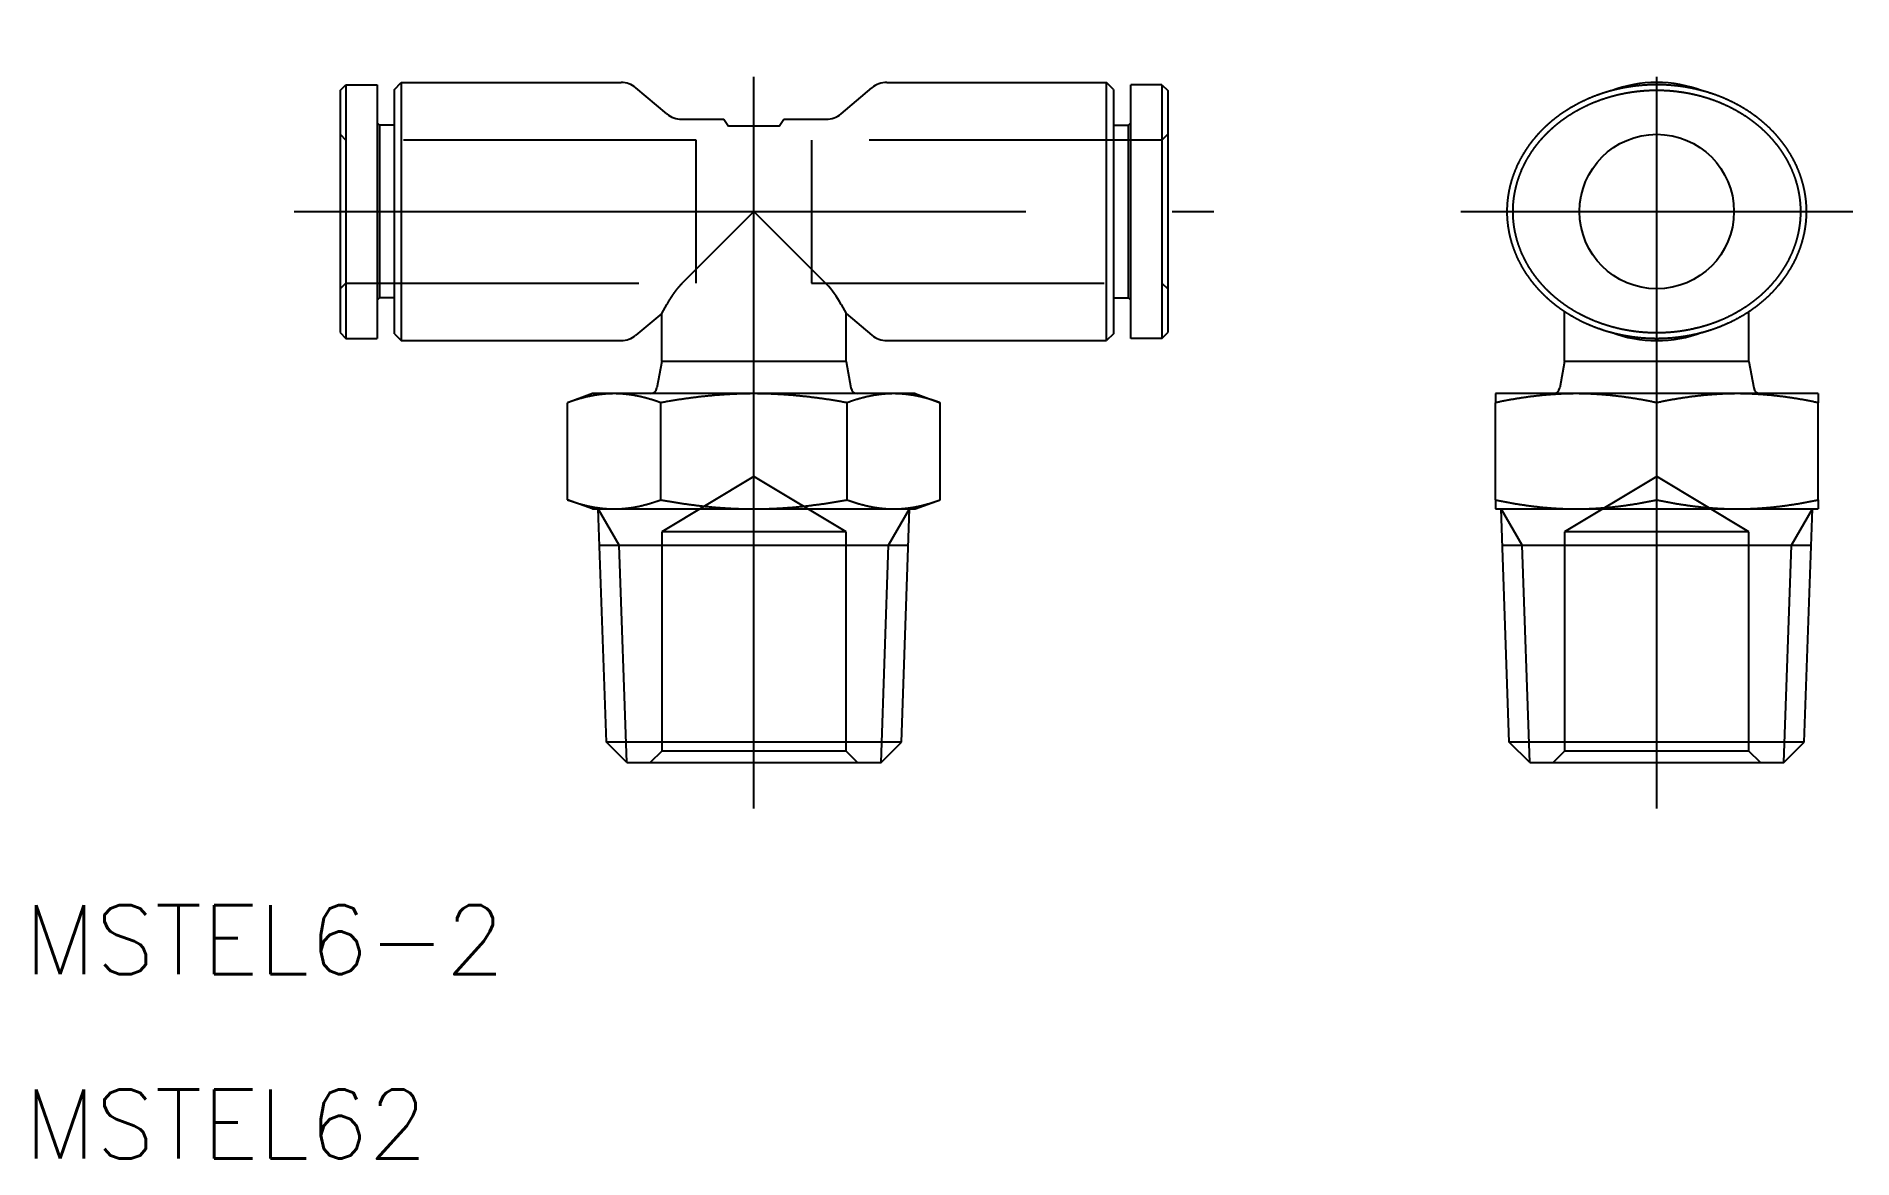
# Model space of a CAD drawing. Extents: x -31.1 to 47.7, y -41.1 to 7.6.
import ezdxf

# ---------------------------------------------------------------- set-up
doc = ezdxf.new("R2010")
doc.units = 0
doc.linetypes.add('CENTER', pattern=[50.8, 31.75, -6.35, 6.35, -6.35])
doc.linetypes.add('DASHED', pattern=[19.05, 12.7, -6.35])
doc.layers.get('0').update_dxf_attribs({"linetype": 'CONTINUOUS'})
doc.layers.add('CENTER', color=1, linetype='CENTER')
doc.styles.get("Standard").update_dxf_attribs({"font": 'txt.shx', "height": 3, "bigfont": 'bigfont.shx'})

msp = doc.modelspace()

# ---------------------------------------------------------------- texts
at = {"color": 7, "linetype": 'CONTINUOUS'}
for s, p in [('MSTEL6-2', (-31.647, -33.083)), ('MSTEL62', (-31.647, -41.083))]:
    msp.add_text(s, height=3, dxfattribs=at).set_placement(p)

# ---------------------------------------------------------------- linework, layer by layer
at = {"color": 7, "linetype": 'CONTINUOUS'}
for p, q in [((-15.6, 5.3), (-15.3, 5.6)), ((-15.3, 5.6), (-5.765, 5.6)), ((-15.3, 5.6), (-15.3, -5.6)), ((5.765, 5.6), (15.3, 5.6)), ((15.3, -5.6), (15.3, 5.6)), ((15.6, 5.3), (15.3, 5.6)), ((-17.95, 5.25), (-17.7, 5.5)), ((-17.95, 5.25), (-17.95, -5.25)), ((-17.7, 5.5), (-17.7, -5.5)), ((-17.7, 5.5), (-16.35, 5.5)), ((-16.35, 5.5), (-16.35, -5.5)), ((-15.6, -5.3), (-15.6, 5.3)), ((-3.779, 4.235), (-5.121, 5.365)), ((3.779, 4.235), (5.121, 5.365)), ((15.6, 5.3), (15.6, -5.3)), ((16.35, -5.5), (16.35, 5.5)), ((17.7, 5.5), (16.35, 5.5)), ((17.7, 5.5), (17.7, -5.5)), ((17.7, 5.5), (17.95, 5.25)), ((17.95, 5.25), (17.95, -5.25)), ((-3.135, 4), (-1.3, 4)), ((-1.3, 4), (-1.1, 3.7)), ((1.1, 3.7), (1.3, 4)), ((1.3, 4), (3.135, 4)), ((-16.25, 3.75), (-16.35, 3.85)), ((-16.25, 3.75), (-16.25, -3.75)), ((-15.6, 3.75), (-16.25, 3.75)), ((1.1, 3.7), (-1.1, 3.7)), ((15.6, 3.75), (16.25, 3.75)), ((16.25, 3.75), (16.35, 3.85)), ((16.25, -3.75), (16.25, 3.75)), ((0, 0), (-3.135, -3.135)), ((3.135, -3.135), (0, 0)), ((-16.25, -3.75), (-16.35, -3.85)), ((-15.6, -3.75), (-16.25, -3.75)), ((15.6, -3.75), (16.25, -3.75)), ((16.25, -3.75), (16.35, -3.85)), ((-4, -4.421), (-5.121, -5.365)), ((-4, -4.421), (-3.779, -4.027)), ((-4, -6.5), (-4, -4.421)), ((3.779, -4.027), (4, -4.421)), ((4, -4.421), (5.121, -5.365)), ((4, -6.5), (4, -4.421)), ((35.168, -6.5), (35.168, -4.335)), ((43.168, -6.5), (43.168, -4.335)), ((-17.95, -5.25), (-17.7, -5.5)), ((-17.7, -5.5), (-16.35, -5.5)), ((-15.6, -5.3), (-15.3, -5.6)), ((15.6, -5.3), (15.3, -5.6)), ((17.7, -5.5), (16.35, -5.5)), ((17.7, -5.5), (17.95, -5.25)), ((-15.3, -5.6), (-5.765, -5.6)), ((5.765, -5.6), (15.3, -5.6)), ((-4, -6.5), (-4.206, -7.653)), ((4, -6.5), (-4, -6.5)), ((4, -6.5), (4.206, -7.653)), ((35.168, -6.5), (34.962, -7.653)), ((43.168, -6.5), (35.168, -6.5)), ((43.168, -6.5), (43.373, -7.653)), ((-7, -7.9), (-8.083, -8.294)), ((-8.083, -12.506), (-8.083, -8.294)), ((-6.062, -7.9), (-7, -7.9)), ((0, -7.9), (-6.062, -7.9)), ((-4.041, -12.506), (-4.041, -8.294)), ((6.062, -7.9), (0, -7.9)), ((4.041, -12.506), (4.041, -8.294)), ((7, -7.9), (6.062, -7.9)), ((7, -7.9), (8.083, -8.294)), ((8.083, -12.506), (8.083, -8.294)), ((35.668, -7.9), (32.168, -7.9)), ((32.168, -7.9), (32.168, -8.294)), ((32.168, -12.506), (32.168, -8.294)), ((42.668, -7.9), (35.668, -7.9)), ((39.168, -12.506), (39.168, -8.294)), ((46.168, -7.9), (42.668, -7.9)), ((46.168, -7.9), (46.168, -8.294)), ((46.168, -12.506), (46.168, -8.294)), ((-7, -12.9), (-8.083, -12.506)), ((7, -12.9), (8.083, -12.506)), ((32.168, -12.506), (32.168, -12.9)), ((46.168, -12.506), (46.168, -12.9)), ((-7, -12.9), (-6.062, -12.9)), ((-6.753, -12.9), (6.753, -12.9)), ((-6.4, -23.013), (-6.753, -12.9)), ((-6.062, -12.9), (0, -12.9)), ((0, -12.9), (6.062, -12.9)), ((6.062, -12.9), (7, -12.9)), ((6.4, -23.013), (6.753, -12.9)), ((32.168, -12.9), (35.668, -12.9)), ((32.768, -23.013), (32.415, -12.9)), ((32.415, -12.9), (45.92, -12.9)), ((35.668, -12.9), (42.668, -12.9)), ((42.668, -12.9), (46.168, -12.9)), ((45.567, -23.013), (45.92, -12.9)), ((-6.698, -14.478), (6.698, -14.478)), ((32.47, -14.478), (45.865, -14.478)), ((6.4, -23.013), (-6.4, -23.013)), ((-5.513, -23.9), (-6.4, -23.013)), ((5.513, -23.9), (6.4, -23.013)), ((45.567, -23.013), (32.768, -23.013)), ((33.655, -23.9), (32.768, -23.013)), ((44.68, -23.9), (45.567, -23.013)), ((-5.513, -23.9), (5.513, -23.9)), ((33.655, -23.9), (44.68, -23.9))]:
    msp.add_line(p, q, dxfattribs=at)
at = {"color": 3, "linetype": 'DASHED'}
for p, q in [((-17.95, 3.35), (-17.7, 3.1)), ((17.7, 3.1), (17.95, 3.35)), ((-2.5, 3.1), (-17.7, 3.1)), ((-2.5, -3.1), (-2.5, 3.1)), ((17.7, 3.1), (2.5, 3.1)), ((2.5, 3.1), (2.5, -3.1)), ((-17.95, -3.35), (-17.7, -3.1)), ((-17.7, -3.1), (-2.5, -3.1)), ((2.5, -3.1), (17.7, -3.1)), ((17.7, -3.1), (17.95, -3.35)), ((0, -11.497), (-4, -13.9)), ((4, -13.9), (0, -11.497)), ((39.168, -11.497), (35.168, -13.9)), ((43.168, -13.9), (39.168, -11.497)), ((4, -13.9), (-4, -13.9)), ((-4, -13.9), (-4, -23.4)), ((4, -23.4), (4, -13.9)), ((35.168, -13.9), (35.168, -23.4)), ((43.168, -13.9), (35.168, -13.9)), ((43.168, -23.4), (43.168, -13.9)), ((-4, -23.4), (-4.5, -23.9)), ((4, -23.4), (-4, -23.4)), ((4.5, -23.9), (4, -23.4)), ((35.168, -23.4), (34.668, -23.9)), ((43.168, -23.4), (35.168, -23.4)), ((43.668, -23.9), (43.168, -23.4))]:
    msp.add_line(p, q, dxfattribs=at)
at = {"color": 3, "linetype": 'CONTINUOUS'}
for p, q in [((-5.842, -14.478), (-6.753, -12.9)), ((5.842, -14.478), (6.753, -12.9)), ((33.326, -14.478), (32.415, -12.9)), ((45.009, -14.478), (45.92, -12.9)), ((-5.513, -23.9), (-5.842, -14.478)), ((5.513, -23.9), (5.842, -14.478)), ((33.655, -23.9), (33.326, -14.478)), ((44.68, -23.9), (45.009, -14.478))]:
    msp.add_line(p, q, dxfattribs=at)
at = {"color": 7}
for points in [[(45.668, 0, 0), (45.668, 0.011, 0), (45.668, 0.022, 0), (45.667, 0.033, 0), (45.667, 0.044, 0), (45.667, 0.055, 0), (45.667, 0.066, 0), (45.667, 0.077, 0), (45.667, 0.088, 0), (45.667, 0.099, 0), (45.666, 0.11, 0), (45.666, 0.121, 0), (45.666, 0.132, 0), (45.666, 0.143, 0), (45.665, 0.154, 0), (45.665, 0.166, 0), (45.664, 0.177, 0), (45.664, 0.188, 0), (45.663, 0.199, 0), (45.663, 0.21, 0), (45.663, 0.222, 0), (45.662, 0.233, 0), (45.661, 0.244, 0), (45.661, 0.256, 0), (45.66, 0.267, 0), (45.659, 0.278, 0), (45.659, 0.29, 0), (45.658, 0.301, 0), (45.657, 0.313, 0), (45.657, 0.324, 0), (45.656, 0.336, 0), (45.655, 0.347, 0), (45.654, 0.359, 0), (45.653, 0.37, 0), (45.652, 0.382, 0), (45.651, 0.394, 0), (45.65, 0.405, 0), (45.649, 0.417, 0), (45.648, 0.429, 0), (45.647, 0.441, 0), (45.646, 0.452, 0), (45.645, 0.464, 0), (45.643, 0.476, 0), (45.642, 0.488, 0), (45.641, 0.5, 0), (45.639, 0.512, 0), (45.638, 0.524, 0), (45.637, 0.536, 0), (45.635, 0.548, 0), (45.634, 0.561, 0), (45.632, 0.573, 0), (45.631, 0.585, 0), (45.629, 0.597, 0), (45.628, 0.61, 0), (45.626, 0.622, 0), (45.624, 0.634, 0), (45.623, 0.647, 0), (45.621, 0.659, 0), (45.619, 0.672, 0), (45.617, 0.684, 0), (45.615, 0.697, 0), (45.613, 0.71, 0), (45.611, 0.723, 0), (45.609, 0.735, 0), (45.607, 0.748, 0), (45.605, 0.761, 0), (45.603, 0.774, 0), (45.601, 0.787, 0), (45.599, 0.8, 0), (45.596, 0.813, 0), (45.594, 0.826, 0), (45.592, 0.839, 0), (45.589, 0.853, 0), (45.587, 0.866, 0), (45.584, 0.879, 0), (45.581, 0.893, 0), (45.579, 0.906, 0), (45.576, 0.92, 0), (45.573, 0.933, 0), (45.571, 0.947, 0), (45.568, 0.96, 0), (45.565, 0.974, 0), (45.562, 0.988, 0), (45.559, 1.002, 0), (45.556, 1.016, 0), (45.553, 1.03, 0), (45.549, 1.044, 0), (45.546, 1.058, 0), (45.543, 1.072, 0), (45.539, 1.087, 0), (45.536, 1.101, 0), (45.533, 1.115, 0), (45.529, 1.13, 0), (45.525, 1.144, 0), (45.522, 1.159, 0), (45.518, 1.174, 0), (45.514, 1.188, 0), (45.51, 1.203, 0), (45.506, 1.218, 0), (45.502, 1.233, 0), (45.498, 1.247, 0), (45.494, 1.262, 0), (45.49, 1.277, 0), (45.486, 1.292, 0), (45.481, 1.307, 0), (45.477, 1.323, 0), (45.472, 1.338, 0), (45.468, 1.353, 0), (45.463, 1.368, 0), (45.459, 1.383, 0), (45.454, 1.399, 0), (45.449, 1.414, 0), (45.444, 1.43, 0), (45.439, 1.445, 0), (45.434, 1.46, 0), (45.429, 1.476, 0), (45.424, 1.491, 0), (45.419, 1.507, 0), (45.413, 1.523, 0), (45.408, 1.538, 0), (45.403, 1.554, 0), (45.397, 1.57, 0), (45.392, 1.585, 0), (45.386, 1.601, 0), (45.38, 1.617, 0), (45.375, 1.632, 0), (45.369, 1.648, 0), (45.363, 1.664, 0), (45.357, 1.68, 0), (45.351, 1.696, 0), (45.345, 1.711, 0), (45.339, 1.727, 0), (45.333, 1.743, 0), (45.326, 1.759, 0), (45.32, 1.775, 0), (45.313, 1.791, 0), (45.307, 1.807, 0), (45.3, 1.823, 0), (45.294, 1.839, 0), (45.287, 1.855, 0), (45.28, 1.87, 0), (45.273, 1.886, 0), (45.266, 1.902, 0), (45.26, 1.918, 0), (45.252, 1.934, 0), (45.245, 1.95, 0), (45.238, 1.966, 0), (45.231, 1.982, 0), (45.224, 1.998, 0), (45.216, 2.014, 0), (45.209, 2.03, 0), (45.201, 2.046, 0), (45.194, 2.062, 0), (45.186, 2.077, 0), (45.178, 2.093, 0), (45.171, 2.109, 0), (45.163, 2.125, 0), (45.155, 2.141, 0), (45.147, 2.157, 0), (45.139, 2.173, 0), (45.131, 2.188, 0), (45.123, 2.204, 0), (45.115, 2.22, 0), (45.106, 2.236, 0), (45.098, 2.252, 0), (45.09, 2.267, 0), (45.081, 2.283, 0), (45.073, 2.299, 0), (45.064, 2.314, 0), (45.056, 2.33, 0), (45.047, 2.346, 0), (45.038, 2.361, 0), (45.029, 2.377, 0), (45.02, 2.393, 0), (45.011, 2.408, 0), (45.002, 2.424, 0), (44.993, 2.439, 0), (44.984, 2.455, 0), (44.975, 2.47, 0), (44.966, 2.486, 0), (44.957, 2.501, 0), (44.947, 2.517, 0), (44.938, 2.532, 0), (44.928, 2.547, 0), (44.919, 2.563, 0), (44.909, 2.578, 0), (44.9, 2.593, 0), (44.89, 2.609, 0), (44.88, 2.624, 0), (44.87, 2.639, 0), (44.861, 2.654, 0), (44.851, 2.67, 0), (44.841, 2.685, 0), (44.831, 2.7, 0), (44.82, 2.715, 0), (44.81, 2.73, 0), (44.8, 2.745, 0), (44.79, 2.76, 0), (44.779, 2.775, 0), (44.769, 2.79, 0), (44.758, 2.805, 0), (44.748, 2.82, 0), (44.737, 2.835, 0), (44.727, 2.85, 0), (44.716, 2.865, 0), (44.705, 2.88, 0), (44.694, 2.895, 0), (44.683, 2.91, 0), (44.672, 2.925, 0), (44.661, 2.939, 0), (44.65, 2.954, 0), (44.639, 2.969, 0), (44.628, 2.983, 0), (44.617, 2.998, 0), (44.606, 3.013, 0), (44.594, 3.027, 0), (44.583, 3.042, 0), (44.571, 3.057, 0), (44.56, 3.071, 0), (44.548, 3.086, 0), (44.537, 3.1, 0), (44.525, 3.114, 0), (44.513, 3.129, 0), (44.502, 3.143, 0), (44.49, 3.158, 0), (44.478, 3.172, 0), (44.466, 3.186, 0), (44.454, 3.2, 0), (44.442, 3.215, 0), (44.43, 3.229, 0), (44.417, 3.243, 0), (44.405, 3.257, 0), (44.393, 3.271, 0), (44.38, 3.285, 0), (44.368, 3.299, 0), (44.356, 3.313, 0), (44.343, 3.327, 0), (44.331, 3.341, 0), (44.318, 3.355, 0), (44.305, 3.369, 0), (44.293, 3.383, 0), (44.28, 3.397, 0), (44.267, 3.41, 0), (44.254, 3.424, 0), (44.241, 3.438, 0), (44.228, 3.452, 0), (44.215, 3.465, 0), (44.202, 3.479, 0), (44.189, 3.492, 0), (44.176, 3.506, 0), (44.163, 3.519, 0), (44.149, 3.533, 0), (44.136, 3.546, 0), (44.123, 3.56, 0), (44.109, 3.573, 0), (44.096, 3.586, 0), (44.082, 3.599, 0), (44.069, 3.613, 0), (44.055, 3.626, 0), (44.041, 3.639, 0), (44.028, 3.652, 0), (44.014, 3.665, 0), (44, 3.678, 0), (43.986, 3.691, 0), (43.972, 3.704, 0), (43.958, 3.717, 0), (43.944, 3.73, 0), (43.93, 3.743, 0), (43.916, 3.755, 0), (43.902, 3.768, 0), (43.888, 3.781, 0), (43.874, 3.794, 0), (43.86, 3.806, 0), (43.845, 3.819, 0), (43.831, 3.831, 0), (43.817, 3.844, 0), (43.802, 3.856, 0), (43.788, 3.869, 0), (43.773, 3.881, 0), (43.759, 3.893, 0), (43.744, 3.905, 0), (43.73, 3.918, 0), (43.715, 3.93, 0), (43.7, 3.942, 0), (43.685, 3.954, 0), (43.671, 3.966, 0), (43.656, 3.978, 0), (43.641, 3.99, 0), (43.626, 4.002, 0), (43.611, 4.014, 0), (43.596, 4.026, 0), (43.581, 4.037, 0), (43.566, 4.049, 0), (43.551, 4.061, 0), (43.536, 4.073, 0), (43.521, 4.084, 0), (43.506, 4.096, 0), (43.491, 4.107, 0), (43.475, 4.119, 0), (43.46, 4.13, 0), (43.445, 4.141, 0), (43.429, 4.153, 0), (43.414, 4.164, 0), (43.399, 4.175, 0), (43.383, 4.186, 0), (43.368, 4.197, 0), (43.352, 4.208, 0), (43.337, 4.219, 0), (43.321, 4.23, 0), (43.306, 4.241, 0), (43.29, 4.252, 0), (43.275, 4.263, 0), (43.259, 4.274, 0), (43.243, 4.284, 0), (43.228, 4.295, 0), (43.212, 4.306, 0), (43.196, 4.316, 0), (43.18, 4.327, 0), (43.165, 4.337, 0), (43.149, 4.348, 0), (43.133, 4.358, 0), (43.117, 4.368, 0), (43.101, 4.379, 0), (43.085, 4.389, 0), (43.069, 4.399, 0), (43.053, 4.409, 0), (43.037, 4.419, 0), (43.022, 4.429, 0), (43.005, 4.439, 0), (42.989, 4.449, 0), (42.973, 4.459, 0), (42.957, 4.468, 0), (42.941, 4.478, 0), (42.925, 4.488, 0), (42.909, 4.497, 0), (42.893, 4.507, 0), (42.877, 4.517, 0), (42.861, 4.526, 0), (42.844, 4.535, 0), (42.828, 4.545, 0), (42.812, 4.554, 0), (42.796, 4.563, 0), (42.78, 4.573, 0), (42.763, 4.582, 0), (42.747, 4.591, 0), (42.731, 4.6, 0), (42.715, 4.609, 0), (42.698, 4.618, 0), (42.682, 4.627, 0), (42.666, 4.636, 0), (42.649, 4.644, 0), (42.633, 4.653, 0), (42.617, 4.662, 0), (42.6, 4.67, 0), (42.584, 4.679, 0), (42.568, 4.688, 0), (42.551, 4.696, 0), (42.535, 4.704, 0), (42.518, 4.713, 0), (42.502, 4.721, 0), (42.486, 4.729, 0), (42.469, 4.738, 0), (42.453, 4.746, 0), (42.436, 4.754, 0), (42.42, 4.762, 0), (42.403, 4.77, 0), (42.387, 4.778, 0), (42.37, 4.786, 0), (42.354, 4.794, 0), (42.337, 4.802, 0), (42.321, 4.809, 0), (42.304, 4.817, 0), (42.288, 4.825, 0), (42.271, 4.832, 0), (42.255, 4.84, 0), (42.238, 4.848, 0), (42.222, 4.855, 0), (42.205, 4.862, 0), (42.189, 4.87, 0), (42.172, 4.877, 0), (42.156, 4.884, 0), (42.139, 4.892, 0), (42.123, 4.899, 0), (42.106, 4.906, 0), (42.089, 4.913, 0), (42.073, 4.92, 0), (42.056, 4.927, 0), (42.04, 4.934, 0), (42.023, 4.941, 0), (42.007, 4.948, 0), (41.99, 4.954, 0), (41.974, 4.961, 0), (41.957, 4.968, 0), (41.941, 4.974, 0), (41.924, 4.981, 0), (41.907, 4.988, 0), (41.891, 4.994, 0), (41.874, 5, 0), (41.858, 5.007, 0), (41.841, 5.013, 0), (41.825, 5.02, 0), (41.808, 5.026, 0), (41.791, 5.032, 0), (41.775, 5.038, 0), (41.758, 5.044, 0), (41.742, 5.05, 0), (41.725, 5.056, 0), (41.709, 5.062, 0), (41.692, 5.068, 0), (41.675, 5.074, 0), (41.659, 5.08, 0), (41.642, 5.086, 0), (41.626, 5.092, 0), (41.609, 5.097, 0), (41.593, 5.103, 0), (41.576, 5.109, 0), (41.559, 5.114, 0), (41.543, 5.12, 0), (41.526, 5.125, 0), (41.51, 5.131, 0), (41.493, 5.136, 0), (41.476, 5.141, 0), (41.46, 5.147, 0), (41.443, 5.152, 0), (41.427, 5.157, 0), (41.41, 5.162, 0), (41.393, 5.168, 0), (41.377, 5.173, 0), (41.36, 5.178, 0), (41.344, 5.183, 0), (41.327, 5.188, 0), (41.31, 5.193, 0), (41.294, 5.198, 0), (41.277, 5.202, 0), (41.261, 5.207, 0), (41.244, 5.212, 0), (41.227, 5.217, 0), (41.211, 5.221, 0), (41.194, 5.226, 0), (41.178, 5.231, 0), (41.161, 5.235, 0), (41.144, 5.24, 0), (41.128, 5.244, 0), (41.111, 5.249, 0), (41.094, 5.253, 0), (41.078, 5.257, 0), (41.061, 5.262, 0), (41.044, 5.266, 0), (41.028, 5.27, 0), (41.011, 5.274, 0), (40.995, 5.278, 0), (40.978, 5.282, 0), (40.961, 5.286, 0), (40.945, 5.29, 0), (40.928, 5.294, 0), (40.911, 5.298, 0), (40.895, 5.302, 0), (40.878, 5.306, 0), (40.862, 5.31, 0), (40.845, 5.314, 0), (40.828, 5.317, 0), (40.812, 5.321, 0), (40.795, 5.325, 0), (40.779, 5.328, 0), (40.762, 5.332, 0), (40.745, 5.336, 0), (40.729, 5.339, 0), (40.712, 5.343, 0), (40.695, 5.346, 0), (40.679, 5.349, 0), (40.662, 5.353, 0), (40.645, 5.356, 0), (40.629, 5.359, 0), (40.612, 5.362, 0), (40.596, 5.366, 0), (40.579, 5.369, 0), (40.562, 5.372, 0), (40.546, 5.375, 0), (40.529, 5.378, 0), (40.512, 5.381, 0), (40.496, 5.384, 0), (40.479, 5.387, 0), (40.462, 5.39, 0), (40.446, 5.393, 0), (40.429, 5.395, 0), (40.413, 5.398, 0), (40.396, 5.401, 0), (40.379, 5.404, 0), (40.363, 5.406, 0), (40.346, 5.409, 0), (40.329, 5.412, 0), (40.313, 5.414, 0), (40.296, 5.417, 0), (40.279, 5.419, 0), (40.263, 5.421, 0), (40.246, 5.424, 0), (40.229, 5.426, 0), (40.213, 5.429, 0), (40.196, 5.431, 0), (40.179, 5.433, 0), (40.163, 5.435, 0), (40.146, 5.437, 0), (40.13, 5.44, 0), (40.113, 5.442, 0), (40.096, 5.444, 0), (40.08, 5.446, 0), (40.063, 5.448, 0), (40.046, 5.45, 0), (40.03, 5.452, 0), (40.013, 5.453, 0), (39.996, 5.455, 0), (39.98, 5.457, 0), (39.963, 5.459, 0), (39.946, 5.46, 0), (39.93, 5.462, 0), (39.913, 5.464, 0), (39.896, 5.465, 0), (39.88, 5.467, 0), (39.863, 5.469, 0), (39.846, 5.47, 0), (39.83, 5.471, 0), (39.813, 5.473, 0), (39.797, 5.474, 0), (39.78, 5.476, 0), (39.763, 5.477, 0), (39.747, 5.478, 0), (39.73, 5.479, 0), (39.713, 5.481, 0), (39.697, 5.482, 0), (39.68, 5.483, 0), (39.663, 5.484, 0), (39.647, 5.485, 0), (39.63, 5.486, 0), (39.613, 5.487, 0), (39.597, 5.488, 0), (39.58, 5.489, 0), (39.563, 5.49, 0), (39.547, 5.491, 0), (39.53, 5.491, 0), (39.513, 5.492, 0), (39.497, 5.493, 0), (39.48, 5.494, 0), (39.463, 5.494, 0), (39.447, 5.495, 0), (39.43, 5.496, 0), (39.413, 5.496, 0), (39.397, 5.497, 0), (39.38, 5.497, 0), (39.363, 5.498, 0), (39.347, 5.498, 0), (39.33, 5.498, 0), (39.313, 5.499, 0), (39.297, 5.499, 0), (39.28, 5.499, 0), (39.264, 5.499, 0), (39.247, 5.5, 0), (39.23, 5.5, 0), (39.214, 5.5, 0), (39.197, 5.5, 0), (39.18, 5.5, 0), (39.163, 5.5, 0), (39.147, 5.5, 0), (39.13, 5.5, 0), (39.114, 5.5, 0), (39.097, 5.5, 0), (39.08, 5.5, 0), (39.063, 5.499, 0), (39.047, 5.499, 0), (39.03, 5.499, 0), (39.014, 5.498, 0), (38.997, 5.498, 0), (38.98, 5.498, 0), (38.964, 5.497, 0), (38.947, 5.497, 0), (38.93, 5.496, 0), (38.914, 5.496, 0), (38.897, 5.495, 0), (38.88, 5.495, 0), (38.864, 5.494, 0), (38.847, 5.493, 0), (38.83, 5.493, 0), (38.814, 5.492, 0), (38.797, 5.491, 0), (38.78, 5.49, 0), (38.764, 5.489, 0), (38.747, 5.488, 0), (38.73, 5.488, 0), (38.714, 5.487, 0), (38.697, 5.486, 0), (38.681, 5.485, 0), (38.664, 5.483, 0), (38.647, 5.482, 0), (38.631, 5.481, 0), (38.614, 5.48, 0), (38.597, 5.479, 0), (38.581, 5.478, 0), (38.564, 5.476, 0), (38.548, 5.475, 0), (38.531, 5.474, 0), (38.514, 5.472, 0), (38.498, 5.471, 0), (38.481, 5.469, 0), (38.465, 5.468, 0), (38.448, 5.466, 0), (38.431, 5.465, 0), (38.415, 5.463, 0), (38.398, 5.461, 0), (38.382, 5.46, 0), (38.365, 5.458, 0), (38.349, 5.456, 0), (38.332, 5.454, 0), (38.316, 5.453, 0), (38.299, 5.451, 0), (38.282, 5.449, 0), (38.266, 5.447, 0), (38.249, 5.445, 0), (38.233, 5.443, 0), (38.216, 5.441, 0), (38.2, 5.439, 0), (38.183, 5.437, 0), (38.167, 5.434, 0), (38.15, 5.432, 0), (38.134, 5.43, 0), (38.117, 5.428, 0), (38.101, 5.425, 0), (38.084, 5.423, 0), (38.068, 5.421, 0), (38.051, 5.418, 0), (38.035, 5.416, 0), (38.018, 5.413, 0), (38.002, 5.411, 0), (37.985, 5.408, 0), (37.969, 5.406, 0), (37.952, 5.403, 0), (37.936, 5.4, 0), (37.919, 5.398, 0), (37.903, 5.395, 0), (37.887, 5.392, 0), (37.87, 5.389, 0), (37.854, 5.386, 0), (37.837, 5.384, 0), (37.821, 5.381, 0), (37.804, 5.378, 0), (37.788, 5.375, 0), (37.772, 5.372, 0), (37.755, 5.369, 0), (37.739, 5.366, 0), (37.723, 5.362, 0), (37.706, 5.359, 0), (37.69, 5.356, 0), (37.674, 5.353, 0), (37.657, 5.349, 0), (37.641, 5.346, 0), (37.625, 5.343, 0), (37.608, 5.339, 0), (37.592, 5.336, 0), (37.576, 5.332, 0), (37.559, 5.329, 0), (37.543, 5.325, 0), (37.527, 5.322, 0), (37.511, 5.318, 0), (37.494, 5.315, 0), (37.478, 5.311, 0), (37.462, 5.307, 0), (37.446, 5.303, 0), (37.429, 5.3, 0), (37.413, 5.296, 0), (37.397, 5.292, 0), (37.381, 5.288, 0), (37.364, 5.284, 0), (37.348, 5.28, 0), (37.332, 5.276, 0), (37.316, 5.272, 0), (37.3, 5.268, 0), (37.284, 5.264, 0), (37.267, 5.26, 0), (37.251, 5.256, 0), (37.235, 5.251, 0), (37.219, 5.247, 0), (37.203, 5.243, 0), (37.187, 5.238, 0), (37.171, 5.234, 0), (37.155, 5.23, 0), (37.139, 5.225, 0), (37.123, 5.221, 0), (37.106, 5.216, 0), (37.09, 5.212, 0), (37.074, 5.207, 0), (37.058, 5.202, 0), (37.042, 5.198, 0), (37.026, 5.193, 0), (37.01, 5.188, 0), (36.994, 5.184, 0), (36.978, 5.179, 0), (36.962, 5.174, 0), (36.947, 5.169, 0), (36.931, 5.164, 0), (36.915, 5.159, 0), (36.899, 5.154, 0), (36.883, 5.149, 0), (36.867, 5.144, 0), (36.851, 5.139, 0), (36.835, 5.134, 0), (36.819, 5.129, 0), (36.803, 5.123, 0), (36.788, 5.118, 0), (36.772, 5.113, 0), (36.756, 5.107, 0), (36.74, 5.102, 0), (36.724, 5.097, 0), (36.709, 5.091, 0), (36.693, 5.086, 0), (36.677, 5.08, 0), (36.661, 5.075, 0), (36.646, 5.069, 0), (36.63, 5.064, 0), (36.614, 5.058, 0), (36.599, 5.052, 0), (36.583, 5.046, 0), (36.567, 5.041, 0), (36.551, 5.035, 0), (36.536, 5.029, 0), (36.52, 5.023, 0), (36.505, 5.017, 0), (36.489, 5.011, 0), (36.473, 5.005, 0), (36.458, 4.999, 0), (36.442, 4.993, 0), (36.427, 4.987, 0), (36.411, 4.981, 0), (36.395, 4.975, 0), (36.38, 4.969, 0), (36.364, 4.962, 0), (36.349, 4.956, 0), (36.334, 4.95, 0), (36.318, 4.943, 0), (36.303, 4.937, 0), (36.287, 4.93, 0), (36.272, 4.924, 0), (36.256, 4.917, 0), (36.241, 4.911, 0), (36.225, 4.904, 0), (36.21, 4.898, 0), (36.195, 4.891, 0), (36.179, 4.884, 0), (36.164, 4.878, 0), (36.149, 4.871, 0), (36.133, 4.864, 0), (36.118, 4.857, 0), (36.103, 4.85, 0), (36.088, 4.843, 0), (36.072, 4.836, 0), (36.057, 4.829, 0), (36.042, 4.822, 0), (36.027, 4.815, 0), (36.012, 4.808, 0), (35.996, 4.801, 0), (35.981, 4.794, 0), (35.966, 4.787, 0), (35.951, 4.779, 0), (35.936, 4.772, 0), (35.921, 4.765, 0), (35.906, 4.757, 0), (35.891, 4.75, 0), (35.876, 4.742, 0), (35.861, 4.735, 0), (35.846, 4.727, 0), (35.831, 4.72, 0), (35.816, 4.712, 0), (35.801, 4.705, 0), (35.786, 4.697, 0), (35.771, 4.689, 0), (35.756, 4.682, 0), (35.741, 4.674, 0), (35.726, 4.666, 0), (35.712, 4.658, 0), (35.697, 4.65, 0), (35.682, 4.642, 0), (35.667, 4.634, 0), (35.652, 4.626, 0), (35.638, 4.618, 0), (35.623, 4.61, 0), (35.608, 4.602, 0), (35.593, 4.594, 0), (35.579, 4.586, 0), (35.564, 4.577, 0), (35.55, 4.569, 0), (35.535, 4.561, 0), (35.52, 4.552, 0), (35.506, 4.544, 0), (35.491, 4.536, 0), (35.477, 4.527, 0), (35.462, 4.519, 0), (35.448, 4.51, 0), (35.433, 4.502, 0), (35.419, 4.493, 0), (35.404, 4.484, 0), (35.39, 4.476, 0), (35.376, 4.467, 0), (35.361, 4.458, 0), (35.347, 4.449, 0), (35.333, 4.441, 0), (35.318, 4.432, 0), (35.304, 4.423, 0), (35.29, 4.414, 0), (35.275, 4.405, 0), (35.261, 4.396, 0), (35.247, 4.387, 0), (35.233, 4.378, 0), (35.219, 4.369, 0), (35.205, 4.359, 0), (35.191, 4.35, 0), (35.176, 4.341, 0), (35.162, 4.332, 0), (35.148, 4.322, 0), (35.134, 4.313, 0), (35.12, 4.304, 0), (35.106, 4.294, 0), (35.093, 4.285, 0), (35.079, 4.275, 0), (35.065, 4.266, 0), (35.051, 4.256, 0), (35.037, 4.247, 0), (35.023, 4.237, 0), (35.01, 4.227, 0), (34.996, 4.218, 0), (34.982, 4.208, 0), (34.968, 4.198, 0), (34.955, 4.188, 0), (34.941, 4.178, 0), (34.927, 4.169, 0), (34.914, 4.159, 0), (34.9, 4.149, 0), (34.887, 4.139, 0), (34.873, 4.129, 0), (34.86, 4.119, 0), (34.846, 4.108, 0), (34.833, 4.098, 0), (34.819, 4.088, 0), (34.806, 4.078, 0), (34.793, 4.068, 0), (34.779, 4.057, 0), (34.766, 4.047, 0), (34.753, 4.037, 0), (34.739, 4.026, 0), (34.726, 4.016, 0), (34.713, 4.005, 0), (34.7, 3.995, 0), (34.687, 3.984, 0), (34.674, 3.974, 0), (34.66, 3.963, 0), (34.648, 3.952, 0), (34.635, 3.942, 0), (34.621, 3.931, 0), (34.608, 3.92, 0), (34.596, 3.909, 0), (34.583, 3.899, 0), (34.57, 3.888, 0), (34.557, 3.877, 0), (34.544, 3.866, 0), (34.531, 3.855, 0), (34.519, 3.844, 0), (34.506, 3.833, 0), (34.493, 3.822, 0), (34.481, 3.811, 0), (34.468, 3.799, 0), (34.455, 3.788, 0), (34.443, 3.777, 0), (34.43, 3.766, 0), (34.418, 3.755, 0), (34.405, 3.743, 0), (34.393, 3.732, 0), (34.38, 3.72, 0), (34.368, 3.709, 0), (34.356, 3.698, 0), (34.343, 3.686, 0), (34.331, 3.675, 0), (34.319, 3.663, 0), (34.307, 3.651, 0), (34.294, 3.64, 0), (34.282, 3.628, 0), (34.27, 3.616, 0), (34.258, 3.605, 0), (34.246, 3.593, 0), (34.234, 3.581, 0), (34.222, 3.569, 0), (34.21, 3.557, 0), (34.198, 3.545, 0), (34.186, 3.533, 0), (34.175, 3.521, 0), (34.163, 3.509, 0), (34.151, 3.497, 0), (34.139, 3.485, 0), (34.127, 3.473, 0), (34.116, 3.461, 0), (34.104, 3.449, 0), (34.093, 3.436, 0), (34.081, 3.424, 0), (34.069, 3.412, 0), (34.058, 3.4, 0), (34.047, 3.387, 0), (34.035, 3.375, 0), (34.024, 3.362, 0), (34.012, 3.35, 0), (34.001, 3.337, 0), (33.99, 3.325, 0), (33.978, 3.312, 0), (33.967, 3.3, 0), (33.956, 3.287, 0), (33.945, 3.274, 0), (33.934, 3.262, 0), (33.923, 3.249, 0), (33.912, 3.236, 0), (33.901, 3.223, 0), (33.89, 3.21, 0), (33.879, 3.197, 0), (33.868, 3.184, 0), (33.857, 3.172, 0), (33.846, 3.159, 0), (33.836, 3.146, 0), (33.825, 3.132, 0), (33.814, 3.119, 0), (33.803, 3.106, 0), (33.793, 3.093, 0), (33.782, 3.08, 0), (33.772, 3.067, 0), (33.761, 3.053, 0), (33.751, 3.04, 0), (33.74, 3.027, 0), (33.73, 3.013, 0), (33.72, 3, 0), (33.709, 2.987, 0), (33.699, 2.973, 0), (33.689, 2.96, 0), (33.679, 2.946, 0), (33.669, 2.932, 0), (33.658, 2.919, 0), (33.648, 2.905, 0), (33.638, 2.892, 0), (33.628, 2.878, 0), (33.618, 2.864, 0), (33.609, 2.85, 0), (33.599, 2.837, 0), (33.589, 2.823, 0), (33.579, 2.809, 0), (33.569, 2.795, 0), (33.56, 2.781, 0), (33.55, 2.767, 0), (33.541, 2.753, 0), (33.531, 2.739, 0), (33.522, 2.725, 0), (33.512, 2.711, 0), (33.503, 2.697, 0), (33.493, 2.683, 0), (33.484, 2.668, 0), (33.475, 2.654, 0), (33.465, 2.64, 0), (33.456, 2.626, 0), (33.447, 2.611, 0), (33.438, 2.597, 0), (33.429, 2.582, 0), (33.42, 2.568, 0), (33.411, 2.554, 0), (33.402, 2.539, 0), (33.393, 2.525, 0), (33.384, 2.51, 0), (33.375, 2.495, 0), (33.366, 2.481, 0), (33.358, 2.466, 0), (33.349, 2.452, 0), (33.34, 2.437, 0), (33.332, 2.422, 0), (33.323, 2.407, 0), (33.315, 2.393, 0), (33.306, 2.378, 0), (33.298, 2.363, 0), (33.29, 2.348, 0), (33.281, 2.333, 0), (33.273, 2.318, 0), (33.265, 2.303, 0), (33.257, 2.288, 0), (33.249, 2.273, 0), (33.241, 2.258, 0), (33.233, 2.243, 0), (33.225, 2.228, 0), (33.217, 2.212, 0), (33.209, 2.197, 0), (33.201, 2.182, 0), (33.193, 2.167, 0), (33.186, 2.152, 0), (33.178, 2.136, 0), (33.17, 2.121, 0), (33.163, 2.106, 0), (33.155, 2.09, 0), (33.148, 2.075, 0), (33.141, 2.059, 0), (33.133, 2.044, 0), (33.126, 2.028, 0), (33.119, 2.013, 0), (33.111, 1.997, 0), (33.104, 1.982, 0), (33.097, 1.966, 0), (33.09, 1.95, 0), (33.083, 1.935, 0), (33.076, 1.919, 0), (33.069, 1.903, 0), (33.063, 1.888, 0), (33.056, 1.872, 0), (33.049, 1.856, 0), (33.042, 1.84, 0), (33.036, 1.825, 0), (33.029, 1.809, 0), (33.023, 1.793, 0), (33.016, 1.777, 0), (33.01, 1.761, 0), (33.004, 1.745, 0), (32.997, 1.729, 0), (32.991, 1.713, 0), (32.985, 1.697, 0), (32.979, 1.681, 0), (32.973, 1.665, 0), (32.967, 1.649, 0), (32.961, 1.633, 0), (32.955, 1.617, 0), (32.949, 1.601, 0), (32.943, 1.585, 0), (32.938, 1.569, 0), (32.932, 1.552, 0), (32.926, 1.536, 0), (32.921, 1.52, 0), (32.915, 1.504, 0), (32.91, 1.487, 0), (32.904, 1.471, 0), (32.899, 1.455, 0), (32.894, 1.439, 0), (32.889, 1.422, 0), (32.884, 1.406, 0), (32.879, 1.389, 0), (32.873, 1.373, 0), (32.868, 1.357, 0), (32.864, 1.34, 0), (32.859, 1.324, 0), (32.854, 1.307, 0), (32.849, 1.291, 0), (32.845, 1.274, 0), (32.84, 1.258, 0), (32.835, 1.241, 0), (32.831, 1.225, 0), (32.826, 1.208, 0), (32.822, 1.192, 0), (32.818, 1.175, 0), (32.813, 1.159, 0), (32.809, 1.142, 0), (32.805, 1.125, 0), (32.801, 1.109, 0), (32.797, 1.092, 0), (32.793, 1.075, 0), (32.789, 1.059, 0), (32.785, 1.042, 0), (32.782, 1.025, 0), (32.778, 1.009, 0), (32.774, 0.992, 0), (32.771, 0.975, 0), (32.767, 0.958, 0), (32.764, 0.942, 0), (32.76, 0.925, 0), (32.757, 0.908, 0), (32.754, 0.891, 0), (32.75, 0.874, 0), (32.747, 0.858, 0), (32.744, 0.841, 0), (32.741, 0.824, 0), (32.738, 0.807, 0), (32.735, 0.79, 0), (32.732, 0.773, 0), (32.73, 0.757, 0), (32.727, 0.74, 0), (32.724, 0.723, 0), (32.721, 0.706, 0), (32.719, 0.689, 0), (32.716, 0.672, 0), (32.714, 0.655, 0), (32.712, 0.638, 0), (32.709, 0.621, 0), (32.707, 0.604, 0), (32.705, 0.587, 0), (32.703, 0.57, 0), (32.701, 0.554, 0), (32.699, 0.537, 0), (32.697, 0.52, 0), (32.695, 0.503, 0), (32.693, 0.486, 0), (32.691, 0.469, 0), (32.69, 0.452, 0), (32.688, 0.435, 0), (32.687, 0.418, 0), (32.685, 0.401, 0), (32.684, 0.384, 0), (32.682, 0.367, 0), (32.681, 0.35, 0), (32.68, 0.332, 0), (32.678, 0.315, 0), (32.677, 0.298, 0), (32.676, 0.281, 0), (32.675, 0.264, 0), (32.674, 0.247, 0), (32.673, 0.23, 0), (32.672, 0.213, 0), (32.672, 0.196, 0), (32.671, 0.179, 0), (32.67, 0.162, 0), (32.67, 0.145, 0), (32.669, 0.128, 0), (32.669, 0.111, 0), (32.669, 0.094, 0), (32.668, 0.077, 0), (32.668, 0.06, 0), (32.668, 0.043, 0), (32.668, 0.026, 0), (32.668, 0.009, 0), (32.668, -0.009, 0), (32.668, -0.026, 0), (32.668, -0.043, 0), (32.668, -0.06, 0), (32.668, -0.077, 0), (32.669, -0.094, 0), (32.669, -0.111, 0), (32.669, -0.128, 0), (32.67, -0.145, 0), (32.67, -0.162, 0), (32.671, -0.179, 0), (32.672, -0.196, 0), (32.673, -0.213, 0), (32.673, -0.23, 0), (32.674, -0.247, 0), (32.675, -0.264, 0), (32.676, -0.281, 0), (32.677, -0.298, 0), (32.678, -0.315, 0), (32.68, -0.333, 0), (32.681, -0.35, 0), (32.682, -0.367, 0), (32.684, -0.384, 0), (32.685, -0.401, 0), (32.687, -0.418, 0), (32.688, -0.435, 0), (32.69, -0.452, 0), (32.691, -0.469, 0), (32.693, -0.486, 0), (32.695, -0.503, 0), (32.697, -0.52, 0), (32.699, -0.537, 0), (32.701, -0.554, 0), (32.703, -0.57, 0), (32.705, -0.587, 0), (32.707, -0.604, 0), (32.709, -0.621, 0), (32.712, -0.638, 0), (32.714, -0.655, 0), (32.716, -0.672, 0), (32.719, -0.689, 0), (32.721, -0.706, 0), (32.724, -0.723, 0), (32.727, -0.74, 0), (32.73, -0.757, 0), (32.732, -0.773, 0), (32.735, -0.79, 0), (32.738, -0.807, 0), (32.741, -0.824, 0), (32.744, -0.841, 0), (32.747, -0.858, 0), (32.75, -0.874, 0), (32.754, -0.891, 0), (32.757, -0.908, 0), (32.76, -0.925, 0), (32.764, -0.942, 0), (32.767, -0.958, 0), (32.771, -0.975, 0), (32.774, -0.992, 0), (32.778, -1.009, 0), (32.782, -1.025, 0), (32.785, -1.042, 0), (32.789, -1.059, 0), (32.793, -1.075, 0), (32.797, -1.092, 0), (32.801, -1.109, 0), (32.805, -1.125, 0), (32.809, -1.142, 0), (32.813, -1.159, 0), (32.818, -1.175, 0), (32.822, -1.192, 0), (32.827, -1.208, 0), (32.831, -1.225, 0), (32.835, -1.241, 0), (32.84, -1.258, 0), (32.845, -1.274, 0), (32.849, -1.291, 0), (32.854, -1.307, 0), (32.859, -1.324, 0), (32.864, -1.34, 0), (32.869, -1.357, 0), (32.873, -1.373, 0), (32.879, -1.389, 0), (32.884, -1.406, 0), (32.889, -1.422, 0), (32.894, -1.439, 0), (32.899, -1.455, 0), (32.905, -1.471, 0), (32.91, -1.487, 0), (32.915, -1.504, 0), (32.921, -1.52, 0), (32.926, -1.536, 0), (32.932, -1.552, 0), (32.938, -1.569, 0), (32.943, -1.585, 0), (32.949, -1.601, 0), (32.955, -1.617, 0), (32.961, -1.633, 0), (32.967, -1.649, 0), (32.973, -1.665, 0), (32.979, -1.681, 0), (32.985, -1.697, 0), (32.991, -1.713, 0), (32.997, -1.729, 0), (33.004, -1.745, 0), (33.01, -1.761, 0), (33.016, -1.777, 0), (33.023, -1.793, 0), (33.029, -1.809, 0), (33.036, -1.825, 0), (33.042, -1.84, 0), (33.049, -1.856, 0), (33.056, -1.872, 0), (33.063, -1.888, 0), (33.069, -1.903, 0), (33.076, -1.919, 0), (33.083, -1.935, 0), (33.09, -1.95, 0), (33.097, -1.966, 0), (33.104, -1.982, 0), (33.111, -1.997, 0), (33.119, -2.013, 0), (33.126, -2.028, 0), (33.133, -2.044, 0), (33.141, -2.059, 0), (33.148, -2.075, 0), (33.155, -2.09, 0), (33.163, -2.106, 0), (33.17, -2.121, 0), (33.178, -2.136, 0), (33.186, -2.152, 0), (33.193, -2.167, 0), (33.201, -2.182, 0), (33.209, -2.197, 0), (33.217, -2.212, 0), (33.225, -2.228, 0), (33.233, -2.243, 0), (33.241, -2.258, 0), (33.249, -2.273, 0), (33.257, -2.288, 0), (33.265, -2.303, 0), (33.273, -2.318, 0), (33.281, -2.333, 0), (33.29, -2.348, 0), (33.298, -2.363, 0), (33.306, -2.378, 0), (33.315, -2.392, 0), (33.323, -2.407, 0), (33.332, -2.422, 0), (33.34, -2.437, 0), (33.349, -2.451, 0), (33.358, -2.466, 0), (33.366, -2.481, 0), (33.375, -2.495, 0), (33.384, -2.51, 0), (33.393, -2.524, 0), (33.402, -2.539, 0), (33.411, -2.554, 0), (33.42, -2.568, 0), (33.429, -2.582, 0), (33.438, -2.597, 0), (33.447, -2.611, 0), (33.456, -2.625, 0), (33.465, -2.64, 0), (33.474, -2.654, 0), (33.484, -2.668, 0), (33.493, -2.682, 0), (33.503, -2.697, 0), (33.512, -2.711, 0), (33.522, -2.725, 0), (33.531, -2.739, 0), (33.541, -2.753, 0), (33.55, -2.767, 0), (33.56, -2.781, 0), (33.569, -2.795, 0), (33.579, -2.809, 0), (33.589, -2.823, 0), (33.599, -2.837, 0), (33.609, -2.85, 0), (33.619, -2.864, 0), (33.629, -2.878, 0), (33.639, -2.892, 0), (33.648, -2.905, 0), (33.659, -2.919, 0), (33.669, -2.933, 0), (33.679, -2.946, 0), (33.689, -2.96, 0), (33.699, -2.973, 0), (33.709, -2.987, 0), (33.72, -3, 0), (33.73, -3.013, 0), (33.74, -3.027, 0), (33.751, -3.04, 0), (33.761, -3.053, 0), (33.772, -3.067, 0), (33.782, -3.08, 0), (33.793, -3.093, 0), (33.804, -3.106, 0), (33.814, -3.119, 0), (33.825, -3.133, 0), (33.836, -3.146, 0), (33.846, -3.159, 0), (33.857, -3.172, 0), (33.868, -3.185, 0), (33.879, -3.197, 0), (33.89, -3.21, 0), (33.901, -3.223, 0), (33.912, -3.236, 0), (33.923, -3.249, 0), (33.934, -3.262, 0), (33.945, -3.274, 0), (33.956, -3.287, 0), (33.967, -3.3, 0), (33.978, -3.312, 0), (33.99, -3.325, 0), (34.001, -3.337, 0), (34.012, -3.35, 0), (34.024, -3.362, 0), (34.035, -3.375, 0), (34.047, -3.387, 0), (34.058, -3.4, 0), (34.069, -3.412, 0), (34.081, -3.424, 0), (34.093, -3.436, 0), (34.104, -3.449, 0), (34.116, -3.461, 0), (34.127, -3.473, 0), (34.139, -3.485, 0), (34.151, -3.497, 0), (34.163, -3.509, 0), (34.175, -3.521, 0), (34.186, -3.533, 0), (34.198, -3.545, 0), (34.21, -3.557, 0), (34.222, -3.569, 0), (34.234, -3.581, 0), (34.246, -3.593, 0), (34.258, -3.605, 0), (34.27, -3.616, 0), (34.282, -3.628, 0), (34.294, -3.64, 0), (34.307, -3.651, 0), (34.319, -3.663, 0), (34.331, -3.675, 0), (34.343, -3.686, 0), (34.356, -3.698, 0), (34.368, -3.709, 0), (34.38, -3.72, 0), (34.393, -3.732, 0), (34.405, -3.743, 0), (34.418, -3.755, 0), (34.43, -3.766, 0), (34.443, -3.777, 0), (34.455, -3.788, 0), (34.468, -3.799, 0), (34.481, -3.811, 0), (34.493, -3.822, 0), (34.506, -3.833, 0), (34.519, -3.844, 0), (34.531, -3.855, 0), (34.544, -3.866, 0), (34.557, -3.877, 0), (34.57, -3.888, 0), (34.583, -3.899, 0), (34.596, -3.909, 0), (34.608, -3.92, 0), (34.621, -3.931, 0), (34.635, -3.942, 0), (34.648, -3.952, 0), (34.66, -3.963, 0), (34.674, -3.974, 0), (34.687, -3.984, 0), (34.7, -3.995, 0), (34.713, -4.005, 0), (34.726, -4.016, 0), (34.739, -4.026, 0), (34.753, -4.037, 0), (34.766, -4.047, 0), (34.779, -4.057, 0), (34.792, -4.068, 0), (34.806, -4.078, 0), (34.819, -4.088, 0), (34.833, -4.098, 0), (34.846, -4.108, 0), (34.86, -4.119, 0), (34.873, -4.129, 0), (34.887, -4.139, 0), (34.9, -4.149, 0), (34.914, -4.159, 0), (34.927, -4.169, 0), (34.941, -4.178, 0), (34.955, -4.188, 0), (34.968, -4.198, 0), (34.982, -4.208, 0), (34.996, -4.218, 0), (35.01, -4.227, 0), (35.023, -4.237, 0), (35.037, -4.247, 0), (35.051, -4.256, 0), (35.065, -4.266, 0), (35.079, -4.275, 0), (35.093, -4.285, 0), (35.106, -4.294, 0), (35.12, -4.304, 0), (35.134, -4.313, 0), (35.148, -4.322, 0), (35.162, -4.332, 0), (35.176, -4.341, 0), (35.191, -4.35, 0), (35.205, -4.359, 0), (35.219, -4.369, 0), (35.233, -4.378, 0), (35.247, -4.387, 0), (35.261, -4.396, 0), (35.276, -4.405, 0), (35.29, -4.414, 0), (35.304, -4.423, 0), (35.318, -4.432, 0), (35.333, -4.441, 0), (35.347, -4.449, 0), (35.361, -4.458, 0), (35.376, -4.467, 0), (35.39, -4.476, 0), (35.404, -4.484, 0), (35.419, -4.493, 0), (35.433, -4.502, 0), (35.448, -4.51, 0), (35.462, -4.519, 0), (35.477, -4.527, 0), (35.491, -4.536, 0), (35.506, -4.544, 0), (35.52, -4.553, 0), (35.535, -4.561, 0), (35.55, -4.569, 0), (35.564, -4.577, 0), (35.579, -4.586, 0), (35.594, -4.594, 0), (35.608, -4.602, 0), (35.623, -4.61, 0), (35.638, -4.618, 0), (35.653, -4.626, 0), (35.667, -4.634, 0), (35.682, -4.642, 0), (35.697, -4.65, 0), (35.712, -4.658, 0), (35.727, -4.666, 0), (35.741, -4.674, 0), (35.756, -4.682, 0), (35.771, -4.689, 0), (35.786, -4.697, 0), (35.801, -4.705, 0), (35.816, -4.712, 0), (35.831, -4.72, 0), (35.846, -4.728, 0), (35.861, -4.735, 0), (35.876, -4.743, 0), (35.891, -4.75, 0), (35.906, -4.757, 0), (35.921, -4.765, 0), (35.936, -4.772, 0), (35.951, -4.779, 0), (35.966, -4.787, 0), (35.981, -4.794, 0), (35.997, -4.801, 0), (36.012, -4.808, 0), (36.027, -4.815, 0), (36.042, -4.822, 0), (36.057, -4.829, 0), (36.072, -4.836, 0), (36.088, -4.843, 0), (36.103, -4.85, 0), (36.118, -4.857, 0), (36.134, -4.864, 0), (36.149, -4.871, 0), (36.164, -4.878, 0), (36.179, -4.884, 0), (36.195, -4.891, 0), (36.21, -4.898, 0), (36.225, -4.904, 0), (36.241, -4.911, 0), (36.256, -4.917, 0), (36.272, -4.924, 0), (36.287, -4.93, 0), (36.303, -4.937, 0), (36.318, -4.943, 0), (36.334, -4.95, 0), (36.349, -4.956, 0), (36.364, -4.962, 0), (36.38, -4.969, 0), (36.395, -4.975, 0), (36.411, -4.981, 0), (36.427, -4.987, 0), (36.442, -4.993, 0), (36.458, -4.999, 0), (36.473, -5.005, 0), (36.489, -5.011, 0), (36.505, -5.017, 0), (36.52, -5.023, 0), (36.536, -5.029, 0), (36.551, -5.035, 0), (36.567, -5.041, 0), (36.583, -5.046, 0), (36.598, -5.052, 0), (36.614, -5.058, 0), (36.63, -5.064, 0), (36.646, -5.069, 0), (36.661, -5.075, 0), (36.677, -5.08, 0), (36.693, -5.086, 0), (36.709, -5.091, 0), (36.724, -5.097, 0), (36.74, -5.102, 0), (36.756, -5.107, 0), (36.772, -5.113, 0), (36.788, -5.118, 0), (36.803, -5.123, 0), (36.819, -5.129, 0), (36.835, -5.134, 0), (36.851, -5.139, 0), (36.867, -5.144, 0), (36.883, -5.149, 0), (36.899, -5.154, 0), (36.915, -5.159, 0), (36.931, -5.164, 0), (36.947, -5.169, 0), (36.962, -5.174, 0), (36.978, -5.179, 0), (36.994, -5.184, 0), (37.01, -5.188, 0), (37.026, -5.193, 0), (37.042, -5.198, 0), (37.058, -5.202, 0), (37.074, -5.207, 0), (37.09, -5.212, 0), (37.106, -5.216, 0), (37.123, -5.221, 0), (37.139, -5.225, 0), (37.155, -5.23, 0), (37.171, -5.234, 0), (37.187, -5.238, 0), (37.203, -5.243, 0), (37.219, -5.247, 0), (37.235, -5.251, 0), (37.251, -5.256, 0), (37.267, -5.26, 0), (37.284, -5.264, 0), (37.3, -5.268, 0), (37.316, -5.272, 0), (37.332, -5.276, 0), (37.348, -5.28, 0), (37.364, -5.284, 0), (37.381, -5.288, 0), (37.397, -5.292, 0), (37.413, -5.296, 0), (37.429, -5.3, 0), (37.446, -5.303, 0), (37.462, -5.307, 0), (37.478, -5.311, 0), (37.494, -5.315, 0), (37.511, -5.318, 0), (37.527, -5.322, 0), (37.543, -5.325, 0), (37.559, -5.329, 0), (37.576, -5.332, 0), (37.592, -5.336, 0), (37.608, -5.339, 0), (37.625, -5.343, 0), (37.641, -5.346, 0), (37.657, -5.349, 0), (37.674, -5.353, 0), (37.69, -5.356, 0), (37.706, -5.359, 0), (37.723, -5.362, 0), (37.739, -5.366, 0), (37.755, -5.369, 0), (37.772, -5.372, 0), (37.788, -5.375, 0), (37.804, -5.378, 0), (37.821, -5.381, 0), (37.837, -5.384, 0), (37.854, -5.386, 0), (37.87, -5.389, 0), (37.887, -5.392, 0), (37.903, -5.395, 0), (37.919, -5.398, 0), (37.936, -5.4, 0), (37.952, -5.403, 0), (37.969, -5.406, 0), (37.985, -5.408, 0), (38.002, -5.411, 0), (38.018, -5.413, 0), (38.035, -5.416, 0), (38.051, -5.418, 0), (38.068, -5.421, 0), (38.084, -5.423, 0), (38.101, -5.425, 0), (38.117, -5.428, 0), (38.134, -5.43, 0), (38.15, -5.432, 0), (38.167, -5.434, 0), (38.183, -5.437, 0), (38.2, -5.439, 0), (38.216, -5.441, 0), (38.233, -5.443, 0), (38.249, -5.445, 0), (38.266, -5.447, 0), (38.282, -5.449, 0), (38.299, -5.451, 0), (38.316, -5.453, 0), (38.332, -5.454, 0), (38.349, -5.456, 0), (38.365, -5.458, 0), (38.382, -5.46, 0), (38.398, -5.461, 0), (38.415, -5.463, 0), (38.431, -5.465, 0), (38.448, -5.466, 0), (38.465, -5.468, 0), (38.481, -5.469, 0), (38.498, -5.471, 0), (38.514, -5.472, 0), (38.531, -5.474, 0), (38.548, -5.475, 0), (38.564, -5.476, 0), (38.581, -5.478, 0), (38.597, -5.479, 0), (38.614, -5.48, 0), (38.631, -5.481, 0), (38.647, -5.482, 0), (38.664, -5.483, 0), (38.681, -5.485, 0), (38.697, -5.486, 0), (38.714, -5.487, 0), (38.73, -5.488, 0), (38.747, -5.488, 0), (38.764, -5.489, 0), (38.78, -5.49, 0), (38.797, -5.491, 0), (38.814, -5.492, 0), (38.83, -5.493, 0), (38.847, -5.493, 0), (38.864, -5.494, 0), (38.88, -5.495, 0), (38.897, -5.495, 0), (38.913, -5.496, 0), (38.93, -5.496, 0), (38.947, -5.497, 0), (38.963, -5.497, 0), (38.98, -5.498, 0), (38.997, -5.498, 0), (39.013, -5.498, 0), (39.03, -5.499, 0), (39.047, -5.499, 0), (39.063, -5.499, 0), (39.08, -5.5, 0), (39.097, -5.5, 0), (39.113, -5.5, 0), (39.13, -5.5, 0), (39.147, -5.5, 0), (39.163, -5.5, 0), (39.18, -5.5, 0), (39.197, -5.5, 0), (39.213, -5.5, 0), (39.23, -5.5, 0), (39.247, -5.5, 0), (39.263, -5.499, 0), (39.28, -5.499, 0), (39.297, -5.499, 0), (39.313, -5.499, 0), (39.33, -5.498, 0), (39.346, -5.498, 0), (39.363, -5.498, 0), (39.38, -5.497, 0), (39.397, -5.497, 0), (39.413, -5.496, 0), (39.43, -5.496, 0), (39.447, -5.495, 0), (39.463, -5.494, 0), (39.48, -5.494, 0), (39.496, -5.493, 0), (39.513, -5.492, 0), (39.53, -5.492, 0), (39.547, -5.491, 0), (39.563, -5.49, 0), (39.58, -5.489, 0), (39.596, -5.488, 0), (39.613, -5.487, 0), (39.63, -5.486, 0), (39.647, -5.485, 0), (39.663, -5.484, 0), (39.68, -5.483, 0), (39.697, -5.482, 0), (39.713, -5.481, 0), (39.73, -5.479, 0), (39.746, -5.478, 0), (39.763, -5.477, 0), (39.78, -5.476, 0), (39.796, -5.474, 0), (39.813, -5.473, 0), (39.83, -5.471, 0), (39.846, -5.47, 0), (39.863, -5.468, 0), (39.88, -5.467, 0), (39.896, -5.465, 0), (39.913, -5.464, 0), (39.93, -5.462, 0), (39.946, -5.46, 0), (39.963, -5.459, 0), (39.98, -5.457, 0), (39.996, -5.455, 0), (40.013, -5.453, 0), (40.03, -5.451, 0), (40.046, -5.45, 0), (40.063, -5.448, 0), (40.08, -5.446, 0), (40.096, -5.444, 0), (40.113, -5.442, 0), (40.13, -5.439, 0), (40.146, -5.437, 0), (40.163, -5.435, 0), (40.179, -5.433, 0), (40.196, -5.431, 0), (40.213, -5.428, 0), (40.229, -5.426, 0), (40.246, -5.424, 0), (40.263, -5.421, 0), (40.279, -5.419, 0), (40.296, -5.417, 0), (40.313, -5.414, 0), (40.329, -5.411, 0), (40.346, -5.409, 0), (40.363, -5.406, 0), (40.379, -5.404, 0), (40.396, -5.401, 0), (40.413, -5.398, 0), (40.429, -5.395, 0), (40.446, -5.393, 0), (40.462, -5.39, 0), (40.479, -5.387, 0), (40.496, -5.384, 0), (40.512, -5.381, 0), (40.529, -5.378, 0), (40.546, -5.375, 0), (40.562, -5.372, 0), (40.579, -5.369, 0), (40.596, -5.366, 0), (40.612, -5.363, 0), (40.629, -5.359, 0), (40.645, -5.356, 0), (40.662, -5.353, 0), (40.679, -5.349, 0), (40.695, -5.346, 0), (40.712, -5.343, 0), (40.729, -5.339, 0), (40.745, -5.336, 0), (40.762, -5.332, 0), (40.779, -5.329, 0), (40.795, -5.325, 0), (40.812, -5.321, 0), (40.828, -5.318, 0), (40.845, -5.314, 0), (40.862, -5.31, 0), (40.878, -5.306, 0), (40.895, -5.302, 0), (40.911, -5.299, 0), (40.928, -5.295, 0), (40.945, -5.291, 0), (40.961, -5.287, 0), (40.978, -5.283, 0), (40.995, -5.278, 0), (41.011, -5.274, 0), (41.028, -5.27, 0), (41.044, -5.266, 0), (41.061, -5.262, 0), (41.078, -5.257, 0), (41.094, -5.253, 0), (41.111, -5.249, 0), (41.128, -5.244, 0), (41.144, -5.24, 0), (41.161, -5.235, 0), (41.178, -5.231, 0), (41.194, -5.226, 0), (41.211, -5.221, 0), (41.227, -5.217, 0), (41.244, -5.212, 0), (41.261, -5.207, 0), (41.277, -5.202, 0), (41.294, -5.198, 0), (41.31, -5.193, 0), (41.327, -5.188, 0), (41.344, -5.183, 0), (41.36, -5.178, 0), (41.377, -5.173, 0), (41.393, -5.168, 0), (41.41, -5.162, 0), (41.427, -5.157, 0), (41.443, -5.152, 0), (41.46, -5.147, 0), (41.476, -5.141, 0), (41.493, -5.136, 0), (41.51, -5.131, 0), (41.526, -5.125, 0), (41.543, -5.12, 0), (41.559, -5.114, 0), (41.576, -5.109, 0), (41.593, -5.103, 0), (41.609, -5.097, 0), (41.626, -5.092, 0), (41.642, -5.086, 0), (41.659, -5.08, 0), (41.675, -5.074, 0), (41.692, -5.068, 0), (41.709, -5.062, 0), (41.725, -5.056, 0), (41.742, -5.05, 0), (41.758, -5.044, 0), (41.775, -5.038, 0), (41.792, -5.032, 0), (41.808, -5.026, 0), (41.825, -5.019, 0), (41.841, -5.013, 0), (41.858, -5.007, 0), (41.875, -5, 0), (41.891, -4.994, 0), (41.908, -4.987, 0), (41.924, -4.981, 0), (41.941, -4.974, 0), (41.958, -4.968, 0), (41.974, -4.961, 0), (41.991, -4.954, 0), (42.007, -4.947, 0), (42.024, -4.941, 0), (42.04, -4.934, 0), (42.057, -4.927, 0), (42.074, -4.92, 0), (42.09, -4.913, 0), (42.107, -4.906, 0), (42.123, -4.899, 0), (42.14, -4.891, 0), (42.156, -4.884, 0), (42.173, -4.877, 0), (42.189, -4.87, 0), (42.206, -4.862, 0), (42.222, -4.855, 0), (42.239, -4.847, 0), (42.255, -4.84, 0), (42.272, -4.832, 0), (42.288, -4.825, 0), (42.305, -4.817, 0), (42.321, -4.809, 0), (42.338, -4.802, 0), (42.354, -4.794, 0), (42.371, -4.786, 0), (42.387, -4.778, 0), (42.404, -4.77, 0), (42.42, -4.762, 0), (42.437, -4.754, 0), (42.453, -4.746, 0), (42.469, -4.738, 0), (42.486, -4.729, 0), (42.502, -4.721, 0), (42.519, -4.713, 0), (42.535, -4.705, 0), (42.551, -4.696, 0), (42.568, -4.688, 0), (42.584, -4.679, 0), (42.6, -4.671, 0), (42.617, -4.662, 0), (42.633, -4.653, 0), (42.649, -4.644, 0), (42.666, -4.636, 0), (42.682, -4.627, 0), (42.698, -4.618, 0), (42.715, -4.609, 0), (42.731, -4.6, 0), (42.747, -4.591, 0), (42.763, -4.582, 0), (42.779, -4.573, 0), (42.796, -4.564, 0), (42.812, -4.554, 0), (42.828, -4.545, 0), (42.844, -4.536, 0), (42.86, -4.526, 0), (42.877, -4.517, 0), (42.893, -4.507, 0), (42.909, -4.498, 0), (42.925, -4.488, 0), (42.941, -4.478, 0), (42.957, -4.469, 0), (42.973, -4.459, 0), (42.989, -4.449, 0), (43.005, -4.439, 0), (43.021, -4.429, 0), (43.037, -4.419, 0), (43.053, -4.409, 0), (43.069, -4.399, 0), (43.085, -4.389, 0), (43.101, -4.379, 0), (43.117, -4.368, 0), (43.133, -4.358, 0), (43.149, -4.348, 0), (43.164, -4.337, 0), (43.18, -4.327, 0), (43.196, -4.316, 0), (43.212, -4.306, 0), (43.228, -4.295, 0), (43.243, -4.284, 0), (43.259, -4.274, 0), (43.275, -4.263, 0), (43.29, -4.252, 0), (43.306, -4.241, 0), (43.321, -4.23, 0), (43.337, -4.219, 0), (43.352, -4.208, 0), (43.368, -4.197, 0), (43.383, -4.186, 0), (43.399, -4.175, 0), (43.414, -4.164, 0), (43.429, -4.153, 0), (43.445, -4.141, 0), (43.46, -4.13, 0), (43.475, -4.119, 0), (43.49, -4.107, 0), (43.506, -4.096, 0), (43.521, -4.084, 0), (43.536, -4.072, 0), (43.551, -4.061, 0), (43.566, -4.049, 0), (43.581, -4.037, 0), (43.596, -4.026, 0), (43.611, -4.014, 0), (43.626, -4.002, 0), (43.641, -3.99, 0), (43.656, -3.978, 0), (43.671, -3.966, 0), (43.685, -3.954, 0), (43.7, -3.942, 0), (43.715, -3.93, 0), (43.73, -3.918, 0), (43.744, -3.905, 0), (43.759, -3.893, 0), (43.773, -3.881, 0), (43.788, -3.869, 0), (43.802, -3.856, 0), (43.817, -3.844, 0), (43.831, -3.831, 0), (43.845, -3.819, 0), (43.86, -3.806, 0), (43.874, -3.794, 0), (43.888, -3.781, 0), (43.902, -3.768, 0), (43.916, -3.756, 0), (43.93, -3.743, 0), (43.944, -3.73, 0), (43.959, -3.717, 0), (43.972, -3.704, 0), (43.986, -3.691, 0), (44, -3.678, 0), (44.014, -3.665, 0), (44.028, -3.652, 0), (44.041, -3.639, 0), (44.055, -3.626, 0), (44.069, -3.613, 0), (44.082, -3.599, 0), (44.096, -3.586, 0), (44.109, -3.573, 0), (44.123, -3.56, 0), (44.136, -3.546, 0), (44.149, -3.533, 0), (44.163, -3.519, 0), (44.176, -3.506, 0), (44.189, -3.492, 0), (44.202, -3.479, 0), (44.215, -3.465, 0), (44.228, -3.452, 0), (44.241, -3.438, 0), (44.254, -3.424, 0), (44.267, -3.41, 0), (44.28, -3.397, 0), (44.293, -3.383, 0), (44.305, -3.369, 0), (44.318, -3.355, 0), (44.331, -3.341, 0), (44.343, -3.327, 0), (44.356, -3.313, 0), (44.368, -3.299, 0), (44.38, -3.285, 0), (44.393, -3.271, 0), (44.405, -3.257, 0), (44.417, -3.243, 0), (44.429, -3.229, 0), (44.442, -3.215, 0), (44.454, -3.2, 0), (44.466, -3.186, 0), (44.478, -3.172, 0), (44.49, -3.158, 0), (44.501, -3.143, 0), (44.513, -3.129, 0), (44.525, -3.114, 0), (44.537, -3.1, 0), (44.548, -3.086, 0), (44.56, -3.071, 0), (44.571, -3.056, 0), (44.583, -3.042, 0), (44.594, -3.027, 0), (44.606, -3.013, 0), (44.617, -2.998, 0), (44.628, -2.983, 0), (44.639, -2.969, 0), (44.65, -2.954, 0), (44.661, -2.939, 0), (44.672, -2.924, 0), (44.683, -2.91, 0), (44.694, -2.895, 0), (44.705, -2.88, 0), (44.716, -2.865, 0), (44.727, -2.85, 0), (44.737, -2.835, 0), (44.748, -2.82, 0), (44.758, -2.805, 0), (44.769, -2.79, 0), (44.779, -2.775, 0), (44.79, -2.76, 0), (44.8, -2.745, 0), (44.81, -2.73, 0), (44.82, -2.715, 0), (44.831, -2.7, 0), (44.841, -2.685, 0), (44.851, -2.67, 0), (44.861, -2.654, 0), (44.87, -2.639, 0), (44.88, -2.624, 0), (44.89, -2.609, 0), (44.9, -2.593, 0), (44.909, -2.578, 0), (44.919, -2.563, 0), (44.928, -2.547, 0), (44.938, -2.532, 0), (44.947, -2.517, 0), (44.957, -2.501, 0), (44.966, -2.486, 0), (44.975, -2.47, 0), (44.984, -2.455, 0), (44.993, -2.439, 0), (45.002, -2.424, 0), (45.011, -2.408, 0), (45.02, -2.393, 0), (45.029, -2.377, 0), (45.038, -2.361, 0), (45.047, -2.346, 0), (45.056, -2.33, 0), (45.064, -2.314, 0), (45.073, -2.299, 0), (45.081, -2.283, 0), (45.09, -2.267, 0), (45.098, -2.252, 0), (45.106, -2.236, 0), (45.114, -2.22, 0), (45.123, -2.204, 0), (45.131, -2.189, 0), (45.139, -2.173, 0), (45.147, -2.157, 0), (45.155, -2.141, 0), (45.163, -2.125, 0), (45.171, -2.109, 0), (45.178, -2.093, 0), (45.186, -2.078, 0), (45.194, -2.062, 0), (45.201, -2.046, 0), (45.209, -2.03, 0), (45.216, -2.014, 0), (45.224, -1.998, 0), (45.231, -1.982, 0), (45.238, -1.966, 0), (45.245, -1.95, 0), (45.252, -1.934, 0), (45.259, -1.918, 0), (45.266, -1.902, 0), (45.273, -1.886, 0), (45.28, -1.87, 0), (45.287, -1.855, 0), (45.294, -1.839, 0), (45.3, -1.823, 0), (45.307, -1.807, 0), (45.313, -1.791, 0), (45.32, -1.775, 0), (45.326, -1.759, 0), (45.333, -1.743, 0), (45.339, -1.727, 0), (45.345, -1.711, 0), (45.351, -1.696, 0), (45.357, -1.68, 0), (45.363, -1.664, 0), (45.369, -1.648, 0), (45.375, -1.632, 0), (45.38, -1.617, 0), (45.386, -1.601, 0), (45.392, -1.585, 0), (45.397, -1.57, 0), (45.403, -1.554, 0), (45.408, -1.538, 0), (45.414, -1.523, 0), (45.419, -1.507, 0), (45.424, -1.491, 0), (45.429, -1.476, 0), (45.434, -1.46, 0), (45.439, -1.445, 0), (45.444, -1.43, 0), (45.449, -1.414, 0), (45.454, -1.399, 0), (45.459, -1.383, 0), (45.463, -1.368, 0), (45.468, -1.353, 0), (45.472, -1.338, 0), (45.477, -1.323, 0), (45.481, -1.307, 0), (45.486, -1.292, 0), (45.49, -1.277, 0), (45.494, -1.262, 0), (45.498, -1.247, 0), (45.502, -1.233, 0), (45.506, -1.218, 0), (45.51, -1.203, 0), (45.514, -1.188, 0), (45.518, -1.174, 0), (45.522, -1.159, 0), (45.525, -1.144, 0), (45.529, -1.13, 0), (45.533, -1.115, 0), (45.536, -1.101, 0), (45.539, -1.087, 0), (45.543, -1.072, 0), (45.546, -1.058, 0), (45.55, -1.044, 0), (45.553, -1.03, 0), (45.556, -1.016, 0), (45.559, -1.002, 0), (45.562, -0.988, 0), (45.565, -0.974, 0), (45.568, -0.961, 0), (45.571, -0.947, 0), (45.573, -0.933, 0), (45.576, -0.92, 0), (45.579, -0.906, 0), (45.581, -0.893, 0), (45.584, -0.879, 0), (45.587, -0.866, 0), (45.589, -0.853, 0), (45.592, -0.839, 0), (45.594, -0.826, 0), (45.596, -0.813, 0), (45.599, -0.8, 0), (45.601, -0.787, 0), (45.603, -0.774, 0), (45.605, -0.761, 0), (45.607, -0.748, 0), (45.609, -0.735, 0), (45.611, -0.723, 0), (45.613, -0.71, 0), (45.615, -0.697, 0), (45.617, -0.684, 0), (45.619, -0.672, 0), (45.621, -0.659, 0), (45.623, -0.647, 0), (45.624, -0.634, 0), (45.626, -0.622, 0), (45.628, -0.61, 0), (45.629, -0.597, 0), (45.631, -0.585, 0), (45.632, -0.573, 0), (45.634, -0.561, 0), (45.635, -0.548, 0), (45.637, -0.536, 0), (45.638, -0.524, 0), (45.639, -0.512, 0), (45.641, -0.5, 0), (45.642, -0.488, 0), (45.643, -0.476, 0), (45.645, -0.464, 0), (45.646, -0.452, 0), (45.647, -0.441, 0), (45.648, -0.429, 0), (45.649, -0.417, 0), (45.65, -0.405, 0), (45.651, -0.394, 0), (45.652, -0.382, 0), (45.653, -0.37, 0), (45.654, -0.359, 0), (45.655, -0.347, 0), (45.656, -0.336, 0), (45.657, -0.324, 0), (45.657, -0.313, 0), (45.658, -0.301, 0), (45.659, -0.29, 0), (45.66, -0.278, 0), (45.66, -0.267, 0), (45.661, -0.256, 0), (45.661, -0.244, 0), (45.662, -0.233, 0), (45.663, -0.222, 0), (45.663, -0.21, 0), (45.663, -0.199, 0), (45.664, -0.188, 0), (45.664, -0.177, 0), (45.665, -0.166, 0), (45.665, -0.154, 0), (45.666, -0.143, 0), (45.666, -0.132, 0), (45.666, -0.121, 0), (45.666, -0.11, 0), (45.667, -0.099, 0), (45.667, -0.088, 0), (45.667, -0.077, 0), (45.667, -0.066, 0), (45.667, -0.055, 0), (45.667, -0.044, 0), (45.667, -0.033, 0), (45.668, -0.022, 0), (45.668, -0.011, 0), (45.668, 0, 0)], [(45.418, 0, 0), (45.418, 0.01, 0), (45.418, 0.021, 0), (45.417, 0.031, 0), (45.417, 0.041, 0), (45.417, 0.052, 0), (45.417, 0.062, 0), (45.417, 0.073, 0), (45.417, 0.083, 0), (45.417, 0.094, 0), (45.416, 0.104, 0), (45.416, 0.115, 0), (45.416, 0.125, 0), (45.416, 0.136, 0), (45.415, 0.146, 0), (45.415, 0.157, 0), (45.415, 0.167, 0), (45.414, 0.178, 0), (45.414, 0.188, 0), (45.413, 0.199, 0), (45.413, 0.21, 0), (45.412, 0.22, 0), (45.412, 0.231, 0), (45.411, 0.242, 0), (45.41, 0.253, 0), (45.41, 0.263, 0), (45.409, 0.274, 0), (45.408, 0.285, 0), (45.408, 0.296, 0), (45.407, 0.307, 0), (45.406, 0.318, 0), (45.406, 0.329, 0), (45.405, 0.339, 0), (45.404, 0.35, 0), (45.403, 0.361, 0), (45.402, 0.373, 0), (45.401, 0.384, 0), (45.4, 0.395, 0), (45.399, 0.406, 0), (45.398, 0.417, 0), (45.397, 0.428, 0), (45.396, 0.439, 0), (45.395, 0.451, 0), (45.393, 0.462, 0), (45.392, 0.473, 0), (45.391, 0.485, 0), (45.39, 0.496, 0), (45.388, 0.508, 0), (45.387, 0.519, 0), (45.386, 0.531, 0), (45.384, 0.542, 0), (45.383, 0.554, 0), (45.381, 0.565, 0), (45.38, 0.577, 0), (45.378, 0.589, 0), (45.377, 0.6, 0), (45.375, 0.612, 0), (45.373, 0.624, 0), (45.372, 0.636, 0), (45.37, 0.648, 0), (45.368, 0.66, 0), (45.366, 0.672, 0), (45.364, 0.684, 0), (45.362, 0.696, 0), (45.361, 0.708, 0), (45.358, 0.72, 0), (45.356, 0.732, 0), (45.354, 0.745, 0), (45.352, 0.757, 0), (45.35, 0.769, 0), (45.348, 0.782, 0), (45.346, 0.794, 0), (45.343, 0.807, 0), (45.341, 0.82, 0), (45.339, 0.832, 0), (45.336, 0.845, 0), (45.334, 0.858, 0), (45.331, 0.87, 0), (45.328, 0.883, 0), (45.326, 0.896, 0), (45.323, 0.909, 0), (45.32, 0.922, 0), (45.318, 0.935, 0), (45.315, 0.949, 0), (45.312, 0.962, 0), (45.309, 0.975, 0), (45.306, 0.988, 0), (45.303, 1.002, 0), (45.3, 1.015, 0), (45.296, 1.029, 0), (45.293, 1.042, 0), (45.29, 1.056, 0), (45.286, 1.07, 0), (45.283, 1.083, 0), (45.279, 1.097, 0), (45.276, 1.111, 0), (45.272, 1.125, 0), (45.269, 1.139, 0), (45.265, 1.153, 0), (45.261, 1.167, 0), (45.257, 1.181, 0), (45.253, 1.195, 0), (45.249, 1.209, 0), (45.245, 1.224, 0), (45.241, 1.238, 0), (45.237, 1.252, 0), (45.233, 1.267, 0), (45.228, 1.281, 0), (45.224, 1.296, 0), (45.22, 1.31, 0), (45.215, 1.325, 0), (45.211, 1.339, 0), (45.206, 1.354, 0), (45.201, 1.368, 0), (45.197, 1.383, 0), (45.192, 1.398, 0), (45.187, 1.413, 0), (45.182, 1.427, 0), (45.177, 1.442, 0), (45.172, 1.457, 0), (45.167, 1.472, 0), (45.161, 1.487, 0), (45.156, 1.501, 0), (45.151, 1.516, 0), (45.145, 1.531, 0), (45.14, 1.546, 0), (45.135, 1.561, 0), (45.129, 1.576, 0), (45.123, 1.591, 0), (45.117, 1.606, 0), (45.112, 1.621, 0), (45.106, 1.636, 0), (45.1, 1.651, 0), (45.094, 1.666, 0), (45.088, 1.682, 0), (45.082, 1.697, 0), (45.076, 1.712, 0), (45.069, 1.727, 0), (45.063, 1.742, 0), (45.057, 1.757, 0), (45.05, 1.772, 0), (45.044, 1.787, 0), (45.037, 1.803, 0), (45.031, 1.818, 0), (45.024, 1.833, 0), (45.017, 1.848, 0), (45.01, 1.863, 0), (45.004, 1.878, 0), (44.996, 1.893, 0), (44.989, 1.908, 0), (44.983, 1.924, 0), (44.975, 1.939, 0), (44.968, 1.954, 0), (44.961, 1.969, 0), (44.954, 1.984, 0), (44.946, 1.999, 0), (44.939, 2.014, 0), (44.931, 2.029, 0), (44.924, 2.044, 0), (44.916, 2.059, 0), (44.908, 2.074, 0), (44.901, 2.089, 0), (44.893, 2.104, 0), (44.885, 2.119, 0), (44.877, 2.134, 0), (44.869, 2.149, 0), (44.861, 2.164, 0), (44.853, 2.179, 0), (44.845, 2.194, 0), (44.837, 2.209, 0), (44.828, 2.224, 0), (44.82, 2.239, 0), (44.812, 2.254, 0), (44.803, 2.269, 0), (44.795, 2.283, 0), (44.786, 2.298, 0), (44.778, 2.313, 0), (44.769, 2.328, 0), (44.76, 2.343, 0), (44.751, 2.357, 0), (44.743, 2.372, 0), (44.734, 2.387, 0), (44.725, 2.401, 0), (44.716, 2.416, 0), (44.707, 2.431, 0), (44.697, 2.445, 0), (44.688, 2.46, 0), (44.679, 2.474, 0), (44.67, 2.489, 0), (44.66, 2.503, 0), (44.651, 2.518, 0), (44.642, 2.532, 0), (44.632, 2.547, 0), (44.622, 2.561, 0), (44.613, 2.576, 0), (44.603, 2.59, 0), (44.593, 2.605, 0), (44.584, 2.619, 0), (44.574, 2.633, 0), (44.564, 2.648, 0), (44.554, 2.662, 0), (44.544, 2.676, 0), (44.533, 2.691, 0), (44.523, 2.705, 0), (44.513, 2.719, 0), (44.503, 2.733, 0), (44.492, 2.747, 0), (44.482, 2.761, 0), (44.472, 2.776, 0), (44.461, 2.79, 0), (44.451, 2.804, 0), (44.44, 2.818, 0), (44.429, 2.832, 0), (44.419, 2.846, 0), (44.408, 2.86, 0), (44.397, 2.874, 0), (44.386, 2.888, 0), (44.375, 2.902, 0), (44.364, 2.915, 0), (44.353, 2.929, 0), (44.342, 2.943, 0), (44.331, 2.957, 0), (44.32, 2.971, 0), (44.308, 2.984, 0), (44.297, 2.998, 0), (44.286, 3.012, 0), (44.274, 3.025, 0), (44.263, 3.039, 0), (44.251, 3.053, 0), (44.24, 3.066, 0), (44.228, 3.08, 0), (44.216, 3.093, 0), (44.205, 3.107, 0), (44.193, 3.12, 0), (44.181, 3.134, 0), (44.169, 3.147, 0), (44.157, 3.16, 0), (44.145, 3.174, 0), (44.133, 3.187, 0), (44.121, 3.2, 0), (44.109, 3.213, 0), (44.097, 3.227, 0), (44.084, 3.24, 0), (44.072, 3.253, 0), (44.06, 3.266, 0), (44.047, 3.279, 0), (44.035, 3.292, 0), (44.022, 3.305, 0), (44.01, 3.318, 0), (43.997, 3.331, 0), (43.984, 3.344, 0), (43.972, 3.357, 0), (43.959, 3.37, 0), (43.946, 3.383, 0), (43.933, 3.395, 0), (43.92, 3.408, 0), (43.907, 3.421, 0), (43.895, 3.433, 0), (43.882, 3.446, 0), (43.868, 3.459, 0), (43.855, 3.471, 0), (43.842, 3.484, 0), (43.829, 3.496, 0), (43.816, 3.509, 0), (43.802, 3.521, 0), (43.789, 3.533, 0), (43.776, 3.546, 0), (43.762, 3.558, 0), (43.748, 3.57, 0), (43.735, 3.582, 0), (43.721, 3.595, 0), (43.708, 3.607, 0), (43.694, 3.619, 0), (43.68, 3.631, 0), (43.667, 3.643, 0), (43.653, 3.655, 0), (43.639, 3.667, 0), (43.625, 3.679, 0), (43.611, 3.69, 0), (43.597, 3.702, 0), (43.583, 3.714, 0), (43.569, 3.726, 0), (43.555, 3.737, 0), (43.541, 3.749, 0), (43.527, 3.761, 0), (43.513, 3.772, 0), (43.499, 3.784, 0), (43.484, 3.795, 0), (43.47, 3.807, 0), (43.456, 3.818, 0), (43.441, 3.829, 0), (43.427, 3.841, 0), (43.413, 3.852, 0), (43.398, 3.863, 0), (43.384, 3.874, 0), (43.369, 3.885, 0), (43.355, 3.896, 0), (43.34, 3.908, 0), (43.325, 3.918, 0), (43.311, 3.929, 0), (43.296, 3.94, 0), (43.282, 3.951, 0), (43.267, 3.962, 0), (43.252, 3.973, 0), (43.237, 3.983, 0), (43.222, 3.994, 0), (43.207, 4.005, 0), (43.193, 4.015, 0), (43.178, 4.026, 0), (43.163, 4.036, 0), (43.148, 4.047, 0), (43.133, 4.057, 0), (43.118, 4.068, 0), (43.103, 4.078, 0), (43.087, 4.088, 0), (43.072, 4.098, 0), (43.057, 4.108, 0), (43.042, 4.119, 0), (43.027, 4.129, 0), (43.012, 4.139, 0), (42.996, 4.149, 0), (42.981, 4.158, 0), (42.966, 4.168, 0), (42.951, 4.178, 0), (42.935, 4.188, 0), (42.92, 4.198, 0), (42.905, 4.207, 0), (42.889, 4.217, 0), (42.874, 4.226, 0), (42.858, 4.236, 0), (42.843, 4.245, 0), (42.828, 4.255, 0), (42.812, 4.264, 0), (42.797, 4.273, 0), (42.781, 4.283, 0), (42.766, 4.292, 0), (42.75, 4.301, 0), (42.735, 4.31, 0), (42.719, 4.319, 0), (42.703, 4.328, 0), (42.688, 4.337, 0), (42.672, 4.346, 0), (42.657, 4.355, 0), (42.641, 4.364, 0), (42.625, 4.373, 0), (42.61, 4.381, 0), (42.594, 4.39, 0), (42.578, 4.399, 0), (42.563, 4.407, 0), (42.547, 4.416, 0), (42.531, 4.424, 0), (42.515, 4.432, 0), (42.5, 4.441, 0), (42.484, 4.449, 0), (42.468, 4.457, 0), (42.452, 4.466, 0), (42.437, 4.474, 0), (42.421, 4.482, 0), (42.405, 4.49, 0), (42.389, 4.498, 0), (42.373, 4.506, 0), (42.357, 4.514, 0), (42.342, 4.522, 0), (42.326, 4.53, 0), (42.31, 4.537, 0), (42.294, 4.545, 0), (42.278, 4.553, 0), (42.262, 4.561, 0), (42.246, 4.568, 0), (42.23, 4.576, 0), (42.215, 4.583, 0), (42.199, 4.591, 0), (42.183, 4.598, 0), (42.167, 4.605, 0), (42.151, 4.613, 0), (42.135, 4.62, 0), (42.119, 4.627, 0), (42.103, 4.634, 0), (42.087, 4.641, 0), (42.071, 4.648, 0), (42.055, 4.655, 0), (42.039, 4.662, 0), (42.023, 4.669, 0), (42.007, 4.676, 0), (41.992, 4.683, 0), (41.975, 4.69, 0), (41.96, 4.697, 0), (41.944, 4.703, 0), (41.928, 4.71, 0), (41.912, 4.716, 0), (41.896, 4.723, 0), (41.88, 4.729, 0), (41.864, 4.736, 0), (41.848, 4.742, 0), (41.832, 4.749, 0), (41.816, 4.755, 0), (41.8, 4.761, 0), (41.784, 4.767, 0), (41.768, 4.774, 0), (41.752, 4.78, 0), (41.736, 4.786, 0), (41.72, 4.792, 0), (41.704, 4.798, 0), (41.688, 4.804, 0), (41.672, 4.81, 0), (41.656, 4.816, 0), (41.64, 4.821, 0), (41.624, 4.827, 0), (41.608, 4.833, 0), (41.592, 4.839, 0), (41.576, 4.844, 0), (41.56, 4.85, 0), (41.544, 4.855, 0), (41.528, 4.861, 0), (41.512, 4.866, 0), (41.496, 4.872, 0), (41.48, 4.877, 0), (41.464, 4.883, 0), (41.448, 4.888, 0), (41.432, 4.893, 0), (41.416, 4.898, 0), (41.4, 4.903, 0), (41.384, 4.909, 0), (41.368, 4.914, 0), (41.352, 4.919, 0), (41.336, 4.924, 0), (41.32, 4.929, 0), (41.304, 4.934, 0), (41.288, 4.939, 0), (41.272, 4.943, 0), (41.256, 4.948, 0), (41.24, 4.953, 0), (41.224, 4.958, 0), (41.208, 4.962, 0), (41.191, 4.967, 0), (41.175, 4.972, 0), (41.159, 4.976, 0), (41.143, 4.981, 0), (41.127, 4.985, 0), (41.111, 4.99, 0), (41.095, 4.994, 0), (41.079, 4.998, 0), (41.063, 5.003, 0), (41.047, 5.007, 0), (41.031, 5.011, 0), (41.015, 5.015, 0), (40.999, 5.019, 0), (40.983, 5.024, 0), (40.967, 5.028, 0), (40.951, 5.032, 0), (40.934, 5.036, 0), (40.918, 5.04, 0), (40.902, 5.044, 0), (40.886, 5.047, 0), (40.87, 5.051, 0), (40.854, 5.055, 0), (40.838, 5.059, 0), (40.822, 5.063, 0), (40.806, 5.066, 0), (40.79, 5.07, 0), (40.774, 5.074, 0), (40.758, 5.077, 0), (40.742, 5.081, 0), (40.726, 5.084, 0), (40.709, 5.088, 0), (40.693, 5.091, 0), (40.677, 5.094, 0), (40.661, 5.098, 0), (40.645, 5.101, 0), (40.629, 5.104, 0), (40.613, 5.108, 0), (40.597, 5.111, 0), (40.581, 5.114, 0), (40.565, 5.117, 0), (40.549, 5.12, 0), (40.533, 5.123, 0), (40.517, 5.126, 0), (40.5, 5.129, 0), (40.484, 5.132, 0), (40.468, 5.135, 0), (40.452, 5.138, 0), (40.436, 5.141, 0), (40.42, 5.143, 0), (40.404, 5.146, 0), (40.388, 5.149, 0), (40.372, 5.152, 0), (40.356, 5.154, 0), (40.34, 5.157, 0), (40.324, 5.159, 0), (40.307, 5.162, 0), (40.291, 5.164, 0), (40.275, 5.167, 0), (40.259, 5.169, 0), (40.243, 5.172, 0), (40.227, 5.174, 0), (40.211, 5.176, 0), (40.195, 5.179, 0), (40.179, 5.181, 0), (40.163, 5.183, 0), (40.146, 5.185, 0), (40.13, 5.187, 0), (40.114, 5.189, 0), (40.098, 5.192, 0), (40.082, 5.194, 0), (40.066, 5.196, 0), (40.05, 5.197, 0), (40.034, 5.199, 0), (40.018, 5.201, 0), (40.002, 5.203, 0), (39.985, 5.205, 0), (39.969, 5.207, 0), (39.953, 5.208, 0), (39.937, 5.21, 0), (39.921, 5.212, 0), (39.905, 5.213, 0), (39.889, 5.215, 0), (39.873, 5.217, 0), (39.857, 5.218, 0), (39.84, 5.22, 0), (39.824, 5.221, 0), (39.808, 5.222, 0), (39.792, 5.224, 0), (39.776, 5.225, 0), (39.76, 5.226, 0), (39.744, 5.228, 0), (39.728, 5.229, 0), (39.712, 5.23, 0), (39.696, 5.231, 0), (39.679, 5.232, 0), (39.663, 5.234, 0), (39.647, 5.235, 0), (39.631, 5.236, 0), (39.615, 5.237, 0), (39.599, 5.238, 0), (39.583, 5.238, 0), (39.567, 5.239, 0), (39.55, 5.24, 0), (39.534, 5.241, 0), (39.518, 5.242, 0), (39.502, 5.243, 0), (39.486, 5.243, 0), (39.47, 5.244, 0), (39.454, 5.245, 0), (39.438, 5.245, 0), (39.422, 5.246, 0), (39.405, 5.246, 0), (39.389, 5.247, 0), (39.373, 5.247, 0), (39.357, 5.248, 0), (39.341, 5.248, 0), (39.325, 5.248, 0), (39.309, 5.249, 0), (39.293, 5.249, 0), (39.276, 5.249, 0), (39.26, 5.249, 0), (39.244, 5.25, 0), (39.228, 5.25, 0), (39.212, 5.25, 0), (39.196, 5.25, 0), (39.18, 5.25, 0), (39.164, 5.25, 0), (39.148, 5.25, 0), (39.131, 5.25, 0), (39.115, 5.25, 0), (39.099, 5.25, 0), (39.083, 5.25, 0), (39.067, 5.249, 0), (39.051, 5.249, 0), (39.035, 5.249, 0), (39.019, 5.249, 0), (39.002, 5.248, 0), (38.986, 5.248, 0), (38.97, 5.247, 0), (38.954, 5.247, 0), (38.938, 5.246, 0), (38.922, 5.246, 0), (38.906, 5.245, 0), (38.89, 5.245, 0), (38.873, 5.244, 0), (38.857, 5.244, 0), (38.841, 5.243, 0), (38.825, 5.242, 0), (38.809, 5.241, 0), (38.793, 5.241, 0), (38.777, 5.24, 0), (38.761, 5.239, 0), (38.745, 5.238, 0), (38.729, 5.237, 0), (38.713, 5.236, 0), (38.697, 5.235, 0), (38.68, 5.234, 0), (38.664, 5.233, 0), (38.648, 5.232, 0), (38.632, 5.231, 0), (38.616, 5.229, 0), (38.6, 5.228, 0), (38.584, 5.227, 0), (38.568, 5.226, 0), (38.552, 5.224, 0), (38.536, 5.223, 0), (38.52, 5.222, 0), (38.504, 5.22, 0), (38.488, 5.219, 0), (38.471, 5.217, 0), (38.456, 5.216, 0), (38.439, 5.214, 0), (38.423, 5.213, 0), (38.407, 5.211, 0), (38.391, 5.209, 0), (38.375, 5.208, 0), (38.359, 5.206, 0), (38.343, 5.204, 0), (38.327, 5.202, 0), (38.311, 5.2, 0), (38.295, 5.199, 0), (38.279, 5.197, 0), (38.263, 5.195, 0), (38.247, 5.193, 0), (38.231, 5.191, 0), (38.215, 5.189, 0), (38.199, 5.187, 0), (38.183, 5.184, 0), (38.167, 5.182, 0), (38.151, 5.18, 0), (38.136, 5.178, 0), (38.12, 5.176, 0), (38.104, 5.173, 0), (38.088, 5.171, 0), (38.072, 5.169, 0), (38.056, 5.166, 0), (38.04, 5.164, 0), (38.024, 5.161, 0), (38.008, 5.159, 0), (37.992, 5.156, 0), (37.976, 5.154, 0), (37.96, 5.151, 0), (37.944, 5.148, 0), (37.928, 5.146, 0), (37.913, 5.143, 0), (37.897, 5.14, 0), (37.881, 5.137, 0), (37.865, 5.135, 0), (37.849, 5.132, 0), (37.833, 5.129, 0), (37.818, 5.126, 0), (37.802, 5.123, 0), (37.786, 5.12, 0), (37.77, 5.117, 0), (37.754, 5.114, 0), (37.738, 5.111, 0), (37.723, 5.108, 0), (37.707, 5.104, 0), (37.691, 5.101, 0), (37.675, 5.098, 0), (37.659, 5.095, 0), (37.644, 5.091, 0), (37.628, 5.088, 0), (37.612, 5.085, 0), (37.596, 5.081, 0), (37.581, 5.078, 0), (37.565, 5.074, 0), (37.549, 5.071, 0), (37.533, 5.067, 0), (37.518, 5.064, 0), (37.502, 5.06, 0), (37.486, 5.056, 0), (37.471, 5.053, 0), (37.455, 5.049, 0), (37.439, 5.045, 0), (37.424, 5.041, 0), (37.408, 5.037, 0), (37.392, 5.034, 0), (37.377, 5.03, 0), (37.361, 5.026, 0), (37.346, 5.022, 0), (37.33, 5.018, 0), (37.315, 5.014, 0), (37.299, 5.01, 0), (37.283, 5.005, 0), (37.268, 5.001, 0), (37.252, 4.997, 0), (37.237, 4.993, 0), (37.221, 4.989, 0), (37.206, 4.984, 0), (37.19, 4.98, 0), (37.175, 4.976, 0), (37.159, 4.971, 0), (37.144, 4.967, 0), (37.128, 4.962, 0), (37.113, 4.958, 0), (37.097, 4.953, 0), (37.082, 4.949, 0), (37.066, 4.944, 0), (37.051, 4.939, 0), (37.035, 4.935, 0), (37.02, 4.93, 0), (37.005, 4.925, 0), (36.989, 4.92, 0), (36.974, 4.916, 0), (36.959, 4.911, 0), (36.943, 4.906, 0), (36.928, 4.901, 0), (36.913, 4.896, 0), (36.897, 4.891, 0), (36.882, 4.886, 0), (36.867, 4.881, 0), (36.851, 4.876, 0), (36.836, 4.871, 0), (36.821, 4.865, 0), (36.806, 4.86, 0), (36.79, 4.855, 0), (36.775, 4.85, 0), (36.76, 4.844, 0), (36.745, 4.839, 0), (36.73, 4.834, 0), (36.714, 4.828, 0), (36.699, 4.823, 0), (36.684, 4.817, 0), (36.669, 4.812, 0), (36.654, 4.806, 0), (36.639, 4.801, 0), (36.623, 4.795, 0), (36.608, 4.789, 0), (36.593, 4.784, 0), (36.578, 4.778, 0), (36.563, 4.772, 0), (36.548, 4.766, 0), (36.533, 4.76, 0), (36.518, 4.754, 0), (36.503, 4.748, 0), (36.488, 4.743, 0), (36.473, 4.737, 0), (36.458, 4.731, 0), (36.443, 4.724, 0), (36.428, 4.718, 0), (36.413, 4.712, 0), (36.398, 4.706, 0), (36.384, 4.7, 0), (36.369, 4.694, 0), (36.354, 4.687, 0), (36.339, 4.681, 0), (36.324, 4.675, 0), (36.309, 4.668, 0), (36.295, 4.662, 0), (36.28, 4.655, 0), (36.265, 4.649, 0), (36.25, 4.642, 0), (36.236, 4.636, 0), (36.221, 4.629, 0), (36.206, 4.622, 0), (36.191, 4.616, 0), (36.177, 4.609, 0), (36.162, 4.602, 0), (36.147, 4.596, 0), (36.133, 4.589, 0), (36.118, 4.582, 0), (36.103, 4.575, 0), (36.089, 4.568, 0), (36.074, 4.561, 0), (36.06, 4.554, 0), (36.045, 4.547, 0), (36.031, 4.54, 0), (36.016, 4.533, 0), (36.002, 4.526, 0), (35.987, 4.519, 0), (35.972, 4.511, 0), (35.958, 4.504, 0), (35.944, 4.497, 0), (35.929, 4.49, 0), (35.915, 4.482, 0), (35.9, 4.475, 0), (35.886, 4.467, 0), (35.872, 4.46, 0), (35.857, 4.452, 0), (35.843, 4.445, 0), (35.829, 4.437, 0), (35.815, 4.43, 0), (35.8, 4.422, 0), (35.786, 4.414, 0), (35.772, 4.407, 0), (35.758, 4.399, 0), (35.743, 4.391, 0), (35.729, 4.383, 0), (35.715, 4.375, 0), (35.701, 4.368, 0), (35.687, 4.36, 0), (35.673, 4.352, 0), (35.659, 4.344, 0), (35.645, 4.336, 0), (35.631, 4.328, 0), (35.617, 4.319, 0), (35.603, 4.311, 0), (35.589, 4.303, 0), (35.575, 4.295, 0), (35.561, 4.287, 0), (35.547, 4.278, 0), (35.533, 4.27, 0), (35.519, 4.262, 0), (35.505, 4.253, 0), (35.492, 4.245, 0), (35.478, 4.236, 0), (35.464, 4.228, 0), (35.45, 4.219, 0), (35.437, 4.211, 0), (35.423, 4.202, 0), (35.409, 4.194, 0), (35.395, 4.185, 0), (35.382, 4.176, 0), (35.368, 4.168, 0), (35.355, 4.159, 0), (35.341, 4.15, 0), (35.328, 4.141, 0), (35.314, 4.132, 0), (35.3, 4.123, 0), (35.287, 4.114, 0), (35.273, 4.105, 0), (35.26, 4.096, 0), (35.247, 4.087, 0), (35.233, 4.078, 0), (35.22, 4.069, 0), (35.206, 4.06, 0), (35.193, 4.051, 0), (35.18, 4.042, 0), (35.167, 4.032, 0), (35.153, 4.023, 0), (35.14, 4.014, 0), (35.127, 4.004, 0), (35.114, 3.995, 0), (35.101, 3.985, 0), (35.088, 3.976, 0), (35.075, 3.966, 0), (35.062, 3.957, 0), (35.048, 3.947, 0), (35.035, 3.938, 0), (35.022, 3.928, 0), (35.01, 3.918, 0), (34.997, 3.909, 0), (34.984, 3.899, 0), (34.971, 3.889, 0), (34.958, 3.879, 0), (34.945, 3.87, 0), (34.932, 3.86, 0), (34.919, 3.85, 0), (34.907, 3.84, 0), (34.894, 3.83, 0), (34.881, 3.82, 0), (34.869, 3.81, 0), (34.856, 3.8, 0), (34.843, 3.789, 0), (34.831, 3.779, 0), (34.818, 3.769, 0), (34.806, 3.759, 0), (34.793, 3.749, 0), (34.781, 3.738, 0), (34.769, 3.728, 0), (34.756, 3.718, 0), (34.744, 3.707, 0), (34.731, 3.697, 0), (34.719, 3.686, 0), (34.707, 3.676, 0), (34.694, 3.665, 0), (34.682, 3.655, 0), (34.67, 3.644, 0), (34.658, 3.634, 0), (34.646, 3.623, 0), (34.634, 3.612, 0), (34.622, 3.602, 0), (34.61, 3.591, 0), (34.598, 3.58, 0), (34.586, 3.569, 0), (34.574, 3.558, 0), (34.562, 3.547, 0), (34.55, 3.537, 0), (34.538, 3.526, 0), (34.526, 3.515, 0), (34.514, 3.504, 0), (34.503, 3.493, 0), (34.491, 3.481, 0), (34.479, 3.47, 0), (34.468, 3.459, 0), (34.456, 3.448, 0), (34.444, 3.437, 0), (34.433, 3.426, 0), (34.421, 3.414, 0), (34.41, 3.403, 0), (34.398, 3.392, 0), (34.387, 3.38, 0), (34.375, 3.369, 0), (34.364, 3.357, 0), (34.353, 3.346, 0), (34.341, 3.334, 0), (34.33, 3.323, 0), (34.319, 3.311, 0), (34.308, 3.3, 0), (34.296, 3.288, 0), (34.285, 3.276, 0), (34.274, 3.265, 0), (34.263, 3.253, 0), (34.252, 3.241, 0), (34.241, 3.229, 0), (34.23, 3.218, 0), (34.219, 3.206, 0), (34.208, 3.194, 0), (34.197, 3.182, 0), (34.187, 3.17, 0), (34.176, 3.158, 0), (34.165, 3.146, 0), (34.154, 3.134, 0), (34.144, 3.122, 0), (34.133, 3.11, 0), (34.122, 3.097, 0), (34.112, 3.085, 0), (34.101, 3.073, 0), (34.091, 3.061, 0), (34.08, 3.048, 0), (34.07, 3.036, 0), (34.059, 3.024, 0), (34.049, 3.011, 0), (34.039, 2.999, 0), (34.029, 2.987, 0), (34.018, 2.974, 0), (34.008, 2.962, 0), (33.998, 2.949, 0), (33.988, 2.936, 0), (33.978, 2.924, 0), (33.968, 2.911, 0), (33.958, 2.899, 0), (33.948, 2.886, 0), (33.938, 2.873, 0), (33.928, 2.86, 0), (33.918, 2.848, 0), (33.908, 2.835, 0), (33.898, 2.822, 0), (33.889, 2.809, 0), (33.879, 2.796, 0), (33.869, 2.783, 0), (33.859, 2.77, 0), (33.85, 2.757, 0), (33.84, 2.744, 0), (33.831, 2.731, 0), (33.821, 2.718, 0), (33.812, 2.705, 0), (33.803, 2.692, 0), (33.793, 2.678, 0), (33.784, 2.665, 0), (33.775, 2.652, 0), (33.765, 2.639, 0), (33.756, 2.625, 0), (33.747, 2.612, 0), (33.738, 2.599, 0), (33.729, 2.585, 0), (33.72, 2.572, 0), (33.711, 2.558, 0), (33.702, 2.545, 0), (33.693, 2.531, 0), (33.684, 2.518, 0), (33.675, 2.504, 0), (33.666, 2.49, 0), (33.658, 2.477, 0), (33.649, 2.463, 0), (33.64, 2.449, 0), (33.632, 2.436, 0), (33.623, 2.422, 0), (33.615, 2.408, 0), (33.606, 2.394, 0), (33.598, 2.38, 0), (33.589, 2.367, 0), (33.581, 2.353, 0), (33.573, 2.339, 0), (33.565, 2.325, 0), (33.556, 2.311, 0), (33.548, 2.297, 0), (33.54, 2.283, 0), (33.532, 2.269, 0), (33.524, 2.254, 0), (33.516, 2.24, 0), (33.508, 2.226, 0), (33.5, 2.212, 0), (33.492, 2.198, 0), (33.484, 2.183, 0), (33.477, 2.169, 0), (33.469, 2.155, 0), (33.461, 2.14, 0), (33.454, 2.126, 0), (33.446, 2.112, 0), (33.439, 2.097, 0), (33.431, 2.083, 0), (33.424, 2.068, 0), (33.416, 2.054, 0), (33.409, 2.039, 0), (33.402, 2.025, 0), (33.395, 2.01, 0), (33.387, 1.996, 0), (33.38, 1.981, 0), (33.373, 1.966, 0), (33.366, 1.952, 0), (33.359, 1.937, 0), (33.352, 1.922, 0), (33.345, 1.907, 0), (33.339, 1.893, 0), (33.332, 1.878, 0), (33.325, 1.863, 0), (33.318, 1.848, 0), (33.312, 1.833, 0), (33.305, 1.818, 0), (33.299, 1.804, 0), (33.292, 1.789, 0), (33.286, 1.774, 0), (33.279, 1.759, 0), (33.273, 1.744, 0), (33.267, 1.729, 0), (33.261, 1.714, 0), (33.254, 1.699, 0), (33.248, 1.683, 0), (33.242, 1.668, 0), (33.236, 1.653, 0), (33.23, 1.638, 0), (33.224, 1.623, 0), (33.218, 1.608, 0), (33.213, 1.593, 0), (33.207, 1.577, 0), (33.201, 1.562, 0), (33.196, 1.547, 0), (33.19, 1.532, 0), (33.184, 1.516, 0), (33.179, 1.501, 0), (33.173, 1.486, 0), (33.168, 1.47, 0), (33.163, 1.455, 0), (33.158, 1.44, 0), (33.152, 1.424, 0), (33.147, 1.409, 0), (33.142, 1.393, 0), (33.137, 1.378, 0), (33.132, 1.362, 0), (33.127, 1.347, 0), (33.122, 1.331, 0), (33.117, 1.316, 0), (33.113, 1.3, 0), (33.108, 1.285, 0), (33.103, 1.269, 0), (33.099, 1.254, 0), (33.094, 1.238, 0), (33.09, 1.222, 0), (33.085, 1.207, 0), (33.081, 1.191, 0), (33.077, 1.175, 0), (33.072, 1.16, 0), (33.068, 1.144, 0), (33.064, 1.128, 0), (33.06, 1.113, 0), (33.056, 1.097, 0), (33.052, 1.081, 0), (33.048, 1.065, 0), (33.044, 1.05, 0), (33.04, 1.034, 0), (33.036, 1.018, 0), (33.033, 1.002, 0), (33.029, 0.986, 0), (33.026, 0.971, 0), (33.022, 0.955, 0), (33.019, 0.939, 0), (33.015, 0.923, 0), (33.012, 0.907, 0), (33.008, 0.891, 0), (33.005, 0.875, 0), (33.002, 0.86, 0), (32.999, 0.844, 0), (32.996, 0.828, 0), (32.993, 0.812, 0), (32.99, 0.796, 0), (32.987, 0.78, 0), (32.984, 0.764, 0), (32.982, 0.748, 0), (32.979, 0.732, 0), (32.976, 0.716, 0), (32.974, 0.7, 0), (32.971, 0.684, 0), (32.969, 0.668, 0), (32.966, 0.652, 0), (32.964, 0.636, 0), (32.962, 0.62, 0), (32.959, 0.604, 0), (32.957, 0.588, 0), (32.955, 0.572, 0), (32.953, 0.556, 0), (32.951, 0.54, 0), (32.949, 0.524, 0), (32.947, 0.508, 0), (32.945, 0.492, 0), (32.943, 0.476, 0), (32.942, 0.46, 0), (32.94, 0.443, 0), (32.938, 0.427, 0), (32.937, 0.411, 0), (32.935, 0.395, 0), (32.934, 0.379, 0), (32.933, 0.363, 0), (32.931, 0.347, 0), (32.93, 0.331, 0), (32.929, 0.315, 0), (32.928, 0.299, 0), (32.927, 0.282, 0), (32.926, 0.266, 0), (32.925, 0.25, 0), (32.924, 0.234, 0), (32.923, 0.218, 0), (32.922, 0.202, 0), (32.922, 0.186, 0), (32.921, 0.169, 0), (32.92, 0.153, 0), (32.92, 0.137, 0), (32.919, 0.121, 0), (32.919, 0.105, 0), (32.919, 0.089, 0), (32.918, 0.073, 0), (32.918, 0.056, 0), (32.918, 0.04, 0), (32.918, 0.024, 0), (32.918, 0.008, 0), (32.918, -0.008, 0), (32.918, -0.024, 0), (32.918, -0.04, 0), (32.918, -0.057, 0), (32.918, -0.073, 0), (32.919, -0.089, 0), (32.919, -0.105, 0), (32.919, -0.121, 0), (32.92, -0.137, 0), (32.92, -0.153, 0), (32.921, -0.17, 0), (32.922, -0.186, 0), (32.922, -0.202, 0), (32.923, -0.218, 0), (32.924, -0.234, 0), (32.925, -0.25, 0), (32.926, -0.266, 0), (32.927, -0.282, 0), (32.928, -0.299, 0), (32.929, -0.315, 0), (32.93, -0.331, 0), (32.931, -0.347, 0), (32.933, -0.363, 0), (32.934, -0.379, 0), (32.935, -0.395, 0), (32.937, -0.411, 0), (32.938, -0.427, 0), (32.94, -0.443, 0), (32.942, -0.46, 0), (32.943, -0.476, 0), (32.945, -0.492, 0), (32.947, -0.508, 0), (32.949, -0.524, 0), (32.951, -0.54, 0), (32.953, -0.556, 0), (32.955, -0.572, 0), (32.957, -0.588, 0), (32.959, -0.604, 0), (32.962, -0.62, 0), (32.964, -0.636, 0), (32.966, -0.652, 0), (32.969, -0.668, 0), (32.971, -0.684, 0), (32.974, -0.7, 0), (32.976, -0.716, 0), (32.979, -0.732, 0), (32.981, -0.748, 0), (32.984, -0.764, 0), (32.987, -0.78, 0), (32.99, -0.796, 0), (32.993, -0.812, 0), (32.996, -0.828, 0), (32.999, -0.844, 0), (33.002, -0.86, 0), (33.005, -0.875, 0), (33.008, -0.891, 0), (33.012, -0.907, 0), (33.015, -0.923, 0), (33.019, -0.939, 0), (33.022, -0.955, 0), (33.026, -0.971, 0), (33.029, -0.986, 0), (33.033, -1.002, 0), (33.036, -1.018, 0), (33.04, -1.034, 0), (33.044, -1.05, 0), (33.048, -1.065, 0), (33.052, -1.081, 0), (33.056, -1.097, 0), (33.06, -1.113, 0), (33.064, -1.128, 0), (33.068, -1.144, 0), (33.072, -1.16, 0), (33.077, -1.175, 0), (33.081, -1.191, 0), (33.085, -1.207, 0), (33.09, -1.222, 0), (33.094, -1.238, 0), (33.099, -1.254, 0), (33.103, -1.269, 0), (33.108, -1.285, 0), (33.113, -1.3, 0), (33.117, -1.316, 0), (33.122, -1.331, 0), (33.127, -1.347, 0), (33.132, -1.362, 0), (33.137, -1.378, 0), (33.142, -1.393, 0), (33.147, -1.409, 0), (33.152, -1.424, 0), (33.158, -1.44, 0), (33.163, -1.455, 0), (33.168, -1.47, 0), (33.173, -1.486, 0), (33.179, -1.501, 0), (33.184, -1.516, 0), (33.19, -1.532, 0), (33.196, -1.547, 0), (33.201, -1.562, 0), (33.207, -1.577, 0), (33.213, -1.593, 0), (33.218, -1.608, 0), (33.224, -1.623, 0), (33.23, -1.638, 0), (33.236, -1.653, 0), (33.242, -1.668, 0), (33.248, -1.684, 0), (33.254, -1.699, 0), (33.261, -1.714, 0), (33.267, -1.729, 0), (33.273, -1.744, 0), (33.279, -1.759, 0), (33.286, -1.774, 0), (33.292, -1.789, 0), (33.299, -1.804, 0), (33.305, -1.818, 0), (33.312, -1.833, 0), (33.318, -1.848, 0), (33.325, -1.863, 0), (33.332, -1.878, 0), (33.339, -1.893, 0), (33.345, -1.907, 0), (33.352, -1.922, 0), (33.359, -1.937, 0), (33.366, -1.952, 0), (33.373, -1.966, 0), (33.38, -1.981, 0), (33.387, -1.996, 0), (33.395, -2.01, 0), (33.402, -2.025, 0), (33.409, -2.039, 0), (33.416, -2.054, 0), (33.424, -2.068, 0), (33.431, -2.083, 0), (33.439, -2.097, 0), (33.446, -2.112, 0), (33.454, -2.126, 0), (33.461, -2.14, 0), (33.469, -2.155, 0), (33.477, -2.169, 0), (33.484, -2.183, 0), (33.492, -2.198, 0), (33.5, -2.212, 0), (33.508, -2.226, 0), (33.516, -2.24, 0), (33.524, -2.254, 0), (33.532, -2.268, 0), (33.54, -2.283, 0), (33.548, -2.297, 0), (33.556, -2.311, 0), (33.565, -2.325, 0), (33.573, -2.339, 0), (33.581, -2.353, 0), (33.589, -2.366, 0), (33.598, -2.38, 0), (33.606, -2.394, 0), (33.615, -2.408, 0), (33.623, -2.422, 0), (33.632, -2.436, 0), (33.64, -2.449, 0), (33.649, -2.463, 0), (33.658, -2.477, 0), (33.666, -2.49, 0), (33.675, -2.504, 0), (33.684, -2.518, 0), (33.693, -2.531, 0), (33.702, -2.545, 0), (33.711, -2.558, 0), (33.72, -2.572, 0), (33.729, -2.585, 0), (33.738, -2.599, 0), (33.747, -2.612, 0), (33.756, -2.625, 0), (33.765, -2.639, 0), (33.775, -2.652, 0), (33.784, -2.665, 0), (33.793, -2.678, 0), (33.803, -2.692, 0), (33.812, -2.705, 0), (33.821, -2.718, 0), (33.831, -2.731, 0), (33.84, -2.744, 0), (33.85, -2.757, 0), (33.859, -2.77, 0), (33.869, -2.783, 0), (33.879, -2.796, 0), (33.889, -2.809, 0), (33.898, -2.822, 0), (33.908, -2.835, 0), (33.918, -2.848, 0), (33.928, -2.86, 0), (33.938, -2.873, 0), (33.948, -2.886, 0), (33.958, -2.899, 0), (33.968, -2.911, 0), (33.978, -2.924, 0), (33.988, -2.937, 0), (33.998, -2.949, 0), (34.008, -2.962, 0), (34.018, -2.974, 0), (34.029, -2.987, 0), (34.039, -2.999, 0), (34.049, -3.011, 0), (34.06, -3.024, 0), (34.07, -3.036, 0), (34.08, -3.049, 0), (34.091, -3.061, 0), (34.101, -3.073, 0), (34.112, -3.085, 0), (34.123, -3.097, 0), (34.133, -3.11, 0), (34.144, -3.122, 0), (34.154, -3.134, 0), (34.165, -3.146, 0), (34.176, -3.158, 0), (34.187, -3.17, 0), (34.197, -3.182, 0), (34.208, -3.194, 0), (34.219, -3.206, 0), (34.23, -3.218, 0), (34.241, -3.229, 0), (34.252, -3.241, 0), (34.263, -3.253, 0), (34.274, -3.265, 0), (34.285, -3.276, 0), (34.297, -3.288, 0), (34.308, -3.3, 0), (34.319, -3.311, 0), (34.33, -3.323, 0), (34.341, -3.334, 0), (34.353, -3.346, 0), (34.364, -3.357, 0), (34.375, -3.369, 0), (34.387, -3.38, 0), (34.398, -3.392, 0), (34.41, -3.403, 0), (34.421, -3.414, 0), (34.433, -3.426, 0), (34.444, -3.437, 0), (34.456, -3.448, 0), (34.468, -3.459, 0), (34.479, -3.47, 0), (34.491, -3.481, 0), (34.503, -3.493, 0), (34.514, -3.504, 0), (34.526, -3.515, 0), (34.538, -3.526, 0), (34.55, -3.537, 0), (34.562, -3.548, 0), (34.574, -3.558, 0), (34.586, -3.569, 0), (34.598, -3.58, 0), (34.61, -3.591, 0), (34.622, -3.602, 0), (34.634, -3.612, 0), (34.646, -3.623, 0), (34.658, -3.634, 0), (34.67, -3.644, 0), (34.682, -3.655, 0), (34.694, -3.665, 0), (34.707, -3.676, 0), (34.719, -3.686, 0), (34.731, -3.697, 0), (34.744, -3.707, 0), (34.756, -3.718, 0), (34.769, -3.728, 0), (34.781, -3.738, 0), (34.793, -3.749, 0), (34.806, -3.759, 0), (34.818, -3.769, 0), (34.831, -3.779, 0), (34.843, -3.789, 0), (34.856, -3.8, 0), (34.869, -3.81, 0), (34.881, -3.82, 0), (34.894, -3.83, 0), (34.907, -3.84, 0), (34.919, -3.85, 0), (34.932, -3.86, 0), (34.945, -3.869, 0), (34.958, -3.879, 0), (34.971, -3.889, 0), (34.984, -3.899, 0), (34.996, -3.909, 0), (35.01, -3.918, 0), (35.022, -3.928, 0), (35.035, -3.938, 0), (35.048, -3.947, 0), (35.062, -3.957, 0), (35.075, -3.966, 0), (35.088, -3.976, 0), (35.101, -3.985, 0), (35.114, -3.995, 0), (35.127, -4.004, 0), (35.14, -4.014, 0), (35.153, -4.023, 0), (35.167, -4.032, 0), (35.18, -4.042, 0), (35.193, -4.051, 0), (35.207, -4.06, 0), (35.22, -4.069, 0), (35.233, -4.078, 0), (35.247, -4.087, 0), (35.26, -4.096, 0), (35.273, -4.105, 0), (35.287, -4.114, 0), (35.3, -4.123, 0), (35.314, -4.132, 0), (35.328, -4.141, 0), (35.341, -4.15, 0), (35.355, -4.159, 0), (35.368, -4.168, 0), (35.382, -4.176, 0), (35.395, -4.185, 0), (35.409, -4.194, 0), (35.423, -4.202, 0), (35.437, -4.211, 0), (35.45, -4.219, 0), (35.464, -4.228, 0), (35.478, -4.236, 0), (35.492, -4.245, 0), (35.505, -4.253, 0), (35.519, -4.262, 0), (35.533, -4.27, 0), (35.547, -4.278, 0), (35.561, -4.287, 0), (35.575, -4.295, 0), (35.589, -4.303, 0), (35.603, -4.311, 0), (35.617, -4.319, 0), (35.631, -4.328, 0), (35.645, -4.336, 0), (35.659, -4.344, 0), (35.673, -4.352, 0), (35.687, -4.36, 0), (35.701, -4.368, 0), (35.715, -4.375, 0), (35.729, -4.383, 0), (35.744, -4.391, 0), (35.758, -4.399, 0), (35.772, -4.407, 0), (35.786, -4.414, 0), (35.8, -4.422, 0), (35.815, -4.43, 0), (35.829, -4.437, 0), (35.843, -4.445, 0), (35.858, -4.452, 0), (35.872, -4.46, 0), (35.886, -4.467, 0), (35.901, -4.475, 0), (35.915, -4.482, 0), (35.929, -4.49, 0), (35.944, -4.497, 0), (35.958, -4.504, 0), (35.973, -4.511, 0), (35.987, -4.519, 0), (36.002, -4.526, 0), (36.016, -4.533, 0), (36.031, -4.54, 0), (36.045, -4.547, 0), (36.06, -4.554, 0), (36.074, -4.561, 0), (36.089, -4.568, 0), (36.103, -4.575, 0), (36.118, -4.582, 0), (36.133, -4.589, 0), (36.147, -4.596, 0), (36.162, -4.602, 0), (36.177, -4.609, 0), (36.191, -4.616, 0), (36.206, -4.623, 0), (36.221, -4.629, 0), (36.236, -4.636, 0), (36.25, -4.642, 0), (36.265, -4.649, 0), (36.28, -4.655, 0), (36.295, -4.662, 0), (36.309, -4.668, 0), (36.324, -4.675, 0), (36.339, -4.681, 0), (36.354, -4.687, 0), (36.369, -4.694, 0), (36.384, -4.7, 0), (36.398, -4.706, 0), (36.413, -4.712, 0), (36.428, -4.718, 0), (36.443, -4.724, 0), (36.458, -4.731, 0), (36.473, -4.737, 0), (36.488, -4.743, 0), (36.503, -4.749, 0), (36.518, -4.754, 0), (36.533, -4.76, 0), (36.548, -4.766, 0), (36.563, -4.772, 0), (36.578, -4.778, 0), (36.593, -4.784, 0), (36.608, -4.789, 0), (36.623, -4.795, 0), (36.639, -4.801, 0), (36.654, -4.806, 0), (36.669, -4.812, 0), (36.684, -4.817, 0), (36.699, -4.823, 0), (36.714, -4.828, 0), (36.73, -4.834, 0), (36.745, -4.839, 0), (36.76, -4.844, 0), (36.775, -4.85, 0), (36.79, -4.855, 0), (36.806, -4.86, 0), (36.821, -4.865, 0), (36.836, -4.871, 0), (36.851, -4.876, 0), (36.867, -4.881, 0), (36.882, -4.886, 0), (36.897, -4.891, 0), (36.913, -4.896, 0), (36.928, -4.901, 0), (36.943, -4.906, 0), (36.959, -4.911, 0), (36.974, -4.916, 0), (36.989, -4.92, 0), (37.005, -4.925, 0), (37.02, -4.93, 0), (37.035, -4.935, 0), (37.051, -4.939, 0), (37.066, -4.944, 0), (37.082, -4.949, 0), (37.097, -4.953, 0), (37.113, -4.958, 0), (37.128, -4.962, 0), (37.144, -4.967, 0), (37.159, -4.971, 0), (37.175, -4.976, 0), (37.19, -4.98, 0), (37.206, -4.984, 0), (37.221, -4.989, 0), (37.237, -4.993, 0), (37.252, -4.997, 0), (37.268, -5.001, 0), (37.283, -5.005, 0), (37.299, -5.01, 0), (37.315, -5.014, 0), (37.33, -5.018, 0), (37.346, -5.022, 0), (37.361, -5.026, 0), (37.377, -5.03, 0), (37.392, -5.034, 0), (37.408, -5.037, 0), (37.424, -5.041, 0), (37.439, -5.045, 0), (37.455, -5.049, 0), (37.471, -5.053, 0), (37.486, -5.056, 0), (37.502, -5.06, 0), (37.518, -5.064, 0), (37.533, -5.067, 0), (37.549, -5.071, 0), (37.565, -5.074, 0), (37.581, -5.078, 0), (37.596, -5.081, 0), (37.612, -5.085, 0), (37.628, -5.088, 0), (37.644, -5.091, 0), (37.659, -5.095, 0), (37.675, -5.098, 0), (37.691, -5.101, 0), (37.707, -5.104, 0), (37.723, -5.108, 0), (37.738, -5.111, 0), (37.754, -5.114, 0), (37.77, -5.117, 0), (37.786, -5.12, 0), (37.802, -5.123, 0), (37.818, -5.126, 0), (37.833, -5.129, 0), (37.849, -5.132, 0), (37.865, -5.135, 0), (37.881, -5.137, 0), (37.897, -5.14, 0), (37.913, -5.143, 0), (37.928, -5.146, 0), (37.944, -5.148, 0), (37.96, -5.151, 0), (37.976, -5.154, 0), (37.992, -5.156, 0), (38.008, -5.159, 0), (38.024, -5.161, 0), (38.04, -5.164, 0), (38.056, -5.166, 0), (38.072, -5.169, 0), (38.088, -5.171, 0), (38.104, -5.173, 0), (38.12, -5.176, 0), (38.136, -5.178, 0), (38.151, -5.18, 0), (38.167, -5.182, 0), (38.183, -5.184, 0), (38.199, -5.187, 0), (38.215, -5.189, 0), (38.231, -5.191, 0), (38.247, -5.193, 0), (38.263, -5.195, 0), (38.279, -5.197, 0), (38.295, -5.199, 0), (38.311, -5.2, 0), (38.327, -5.202, 0), (38.343, -5.204, 0), (38.359, -5.206, 0), (38.375, -5.208, 0), (38.391, -5.209, 0), (38.407, -5.211, 0), (38.423, -5.213, 0), (38.439, -5.214, 0), (38.456, -5.216, 0), (38.471, -5.217, 0), (38.488, -5.219, 0), (38.504, -5.22, 0), (38.52, -5.222, 0), (38.536, -5.223, 0), (38.552, -5.224, 0), (38.568, -5.226, 0), (38.584, -5.227, 0), (38.6, -5.228, 0), (38.616, -5.229, 0), (38.632, -5.231, 0), (38.648, -5.232, 0), (38.664, -5.233, 0), (38.68, -5.234, 0), (38.697, -5.235, 0), (38.713, -5.236, 0), (38.729, -5.237, 0), (38.745, -5.238, 0), (38.761, -5.239, 0), (38.777, -5.24, 0), (38.793, -5.241, 0), (38.809, -5.241, 0), (38.825, -5.242, 0), (38.841, -5.243, 0), (38.857, -5.244, 0), (38.873, -5.244, 0), (38.89, -5.245, 0), (38.906, -5.245, 0), (38.922, -5.246, 0), (38.938, -5.246, 0), (38.954, -5.247, 0), (38.97, -5.247, 0), (38.986, -5.248, 0), (39.002, -5.248, 0), (39.018, -5.249, 0), (39.035, -5.249, 0), (39.051, -5.249, 0), (39.067, -5.249, 0), (39.083, -5.25, 0), (39.099, -5.25, 0), (39.115, -5.25, 0), (39.131, -5.25, 0), (39.147, -5.25, 0), (39.163, -5.25, 0), (39.179, -5.25, 0), (39.196, -5.25, 0), (39.212, -5.25, 0), (39.228, -5.25, 0), (39.244, -5.25, 0), (39.26, -5.249, 0), (39.276, -5.249, 0), (39.292, -5.249, 0), (39.309, -5.249, 0), (39.325, -5.248, 0), (39.341, -5.248, 0), (39.357, -5.248, 0), (39.373, -5.247, 0), (39.389, -5.247, 0), (39.405, -5.246, 0), (39.421, -5.246, 0), (39.437, -5.245, 0), (39.454, -5.245, 0), (39.47, -5.244, 0), (39.486, -5.243, 0), (39.502, -5.243, 0), (39.518, -5.242, 0), (39.534, -5.241, 0), (39.55, -5.24, 0), (39.566, -5.239, 0), (39.583, -5.238, 0), (39.599, -5.238, 0), (39.615, -5.237, 0), (39.631, -5.236, 0), (39.647, -5.235, 0), (39.663, -5.234, 0), (39.679, -5.232, 0), (39.695, -5.231, 0), (39.712, -5.23, 0), (39.728, -5.229, 0), (39.744, -5.228, 0), (39.76, -5.226, 0), (39.776, -5.225, 0), (39.792, -5.224, 0), (39.808, -5.222, 0), (39.824, -5.221, 0), (39.84, -5.219, 0), (39.856, -5.218, 0), (39.873, -5.216, 0), (39.889, -5.215, 0), (39.905, -5.213, 0), (39.921, -5.212, 0), (39.937, -5.21, 0), (39.953, -5.208, 0), (39.969, -5.207, 0), (39.985, -5.205, 0), (40.002, -5.203, 0), (40.018, -5.201, 0), (40.034, -5.199, 0), (40.05, -5.197, 0), (40.066, -5.195, 0), (40.082, -5.193, 0), (40.098, -5.191, 0), (40.114, -5.189, 0), (40.13, -5.187, 0), (40.146, -5.185, 0), (40.163, -5.183, 0), (40.179, -5.181, 0), (40.195, -5.179, 0), (40.211, -5.176, 0), (40.227, -5.174, 0), (40.243, -5.172, 0), (40.259, -5.169, 0), (40.275, -5.167, 0), (40.291, -5.164, 0), (40.307, -5.162, 0), (40.324, -5.159, 0), (40.34, -5.157, 0), (40.356, -5.154, 0), (40.372, -5.152, 0), (40.388, -5.149, 0), (40.404, -5.146, 0), (40.42, -5.143, 0), (40.436, -5.141, 0), (40.452, -5.138, 0), (40.468, -5.135, 0), (40.484, -5.132, 0), (40.501, -5.129, 0), (40.517, -5.126, 0), (40.533, -5.123, 0), (40.549, -5.12, 0), (40.565, -5.117, 0), (40.581, -5.114, 0), (40.597, -5.111, 0), (40.613, -5.108, 0), (40.629, -5.104, 0), (40.645, -5.101, 0), (40.661, -5.098, 0), (40.677, -5.094, 0), (40.694, -5.091, 0), (40.71, -5.088, 0), (40.726, -5.084, 0), (40.742, -5.081, 0), (40.758, -5.077, 0), (40.774, -5.074, 0), (40.79, -5.07, 0), (40.806, -5.066, 0), (40.822, -5.063, 0), (40.838, -5.059, 0), (40.854, -5.055, 0), (40.87, -5.051, 0), (40.886, -5.048, 0), (40.902, -5.044, 0), (40.919, -5.04, 0), (40.934, -5.036, 0), (40.951, -5.032, 0), (40.967, -5.028, 0), (40.983, -5.024, 0), (40.999, -5.02, 0), (41.015, -5.015, 0), (41.031, -5.011, 0), (41.047, -5.007, 0), (41.063, -5.003, 0), (41.079, -4.998, 0), (41.095, -4.994, 0), (41.111, -4.99, 0), (41.127, -4.985, 0), (41.143, -4.981, 0), (41.159, -4.976, 0), (41.175, -4.972, 0), (41.191, -4.967, 0), (41.207, -4.962, 0), (41.224, -4.958, 0), (41.239, -4.953, 0), (41.256, -4.948, 0), (41.272, -4.943, 0), (41.288, -4.938, 0), (41.304, -4.934, 0), (41.32, -4.929, 0), (41.336, -4.924, 0), (41.352, -4.919, 0), (41.368, -4.914, 0), (41.384, -4.909, 0), (41.4, -4.903, 0), (41.416, -4.898, 0), (41.432, -4.893, 0), (41.448, -4.888, 0), (41.464, -4.882, 0), (41.48, -4.877, 0), (41.496, -4.872, 0), (41.512, -4.866, 0), (41.528, -4.861, 0), (41.544, -4.855, 0), (41.56, -4.85, 0), (41.576, -4.844, 0), (41.592, -4.838, 0), (41.608, -4.833, 0), (41.624, -4.827, 0), (41.64, -4.821, 0), (41.656, -4.815, 0), (41.672, -4.81, 0), (41.688, -4.804, 0), (41.704, -4.798, 0), (41.72, -4.792, 0), (41.736, -4.786, 0), (41.752, -4.78, 0), (41.768, -4.773, 0), (41.784, -4.767, 0), (41.8, -4.761, 0), (41.816, -4.755, 0), (41.832, -4.748, 0), (41.848, -4.742, 0), (41.864, -4.736, 0), (41.88, -4.729, 0), (41.896, -4.723, 0), (41.912, -4.716, 0), (41.928, -4.71, 0), (41.944, -4.703, 0), (41.96, -4.696, 0), (41.976, -4.69, 0), (41.992, -4.683, 0), (42.008, -4.676, 0), (42.024, -4.669, 0), (42.04, -4.662, 0), (42.056, -4.655, 0), (42.072, -4.648, 0), (42.088, -4.641, 0), (42.104, -4.634, 0), (42.12, -4.627, 0), (42.136, -4.62, 0), (42.151, -4.612, 0), (42.167, -4.605, 0), (42.183, -4.598, 0), (42.199, -4.59, 0), (42.215, -4.583, 0), (42.231, -4.576, 0), (42.247, -4.568, 0), (42.263, -4.56, 0), (42.279, -4.553, 0), (42.294, -4.545, 0), (42.31, -4.537, 0), (42.326, -4.53, 0), (42.342, -4.522, 0), (42.358, -4.514, 0), (42.373, -4.506, 0), (42.389, -4.498, 0), (42.405, -4.49, 0), (42.421, -4.482, 0), (42.437, -4.474, 0), (42.452, -4.466, 0), (42.468, -4.458, 0), (42.484, -4.449, 0), (42.5, -4.441, 0), (42.515, -4.433, 0), (42.531, -4.424, 0), (42.547, -4.416, 0), (42.562, -4.407, 0), (42.578, -4.399, 0), (42.594, -4.39, 0), (42.609, -4.381, 0), (42.625, -4.373, 0), (42.641, -4.364, 0), (42.656, -4.355, 0), (42.672, -4.346, 0), (42.688, -4.337, 0), (42.703, -4.328, 0), (42.719, -4.319, 0), (42.734, -4.31, 0), (42.75, -4.301, 0), (42.765, -4.292, 0), (42.781, -4.283, 0), (42.796, -4.274, 0), (42.812, -4.264, 0), (42.827, -4.255, 0), (42.843, -4.245, 0), (42.858, -4.236, 0), (42.874, -4.226, 0), (42.889, -4.217, 0), (42.905, -4.207, 0), (42.92, -4.198, 0), (42.935, -4.188, 0), (42.951, -4.178, 0), (42.966, -4.168, 0), (42.981, -4.158, 0), (42.996, -4.149, 0), (43.012, -4.139, 0), (43.027, -4.129, 0), (43.042, -4.118, 0), (43.057, -4.108, 0), (43.072, -4.098, 0), (43.087, -4.088, 0), (43.102, -4.078, 0), (43.118, -4.067, 0), (43.133, -4.057, 0), (43.148, -4.047, 0), (43.163, -4.036, 0), (43.178, -4.026, 0), (43.193, -4.015, 0), (43.207, -4.005, 0), (43.222, -3.994, 0), (43.237, -3.983, 0), (43.252, -3.973, 0), (43.267, -3.962, 0), (43.281, -3.951, 0), (43.296, -3.94, 0), (43.311, -3.929, 0), (43.325, -3.918, 0), (43.34, -3.907, 0), (43.355, -3.896, 0), (43.369, -3.885, 0), (43.384, -3.874, 0), (43.398, -3.863, 0), (43.413, -3.852, 0), (43.427, -3.841, 0), (43.441, -3.829, 0), (43.456, -3.818, 0), (43.47, -3.807, 0), (43.484, -3.795, 0), (43.499, -3.784, 0), (43.513, -3.772, 0), (43.527, -3.761, 0), (43.541, -3.749, 0), (43.555, -3.737, 0), (43.569, -3.726, 0), (43.583, -3.714, 0), (43.597, -3.702, 0), (43.611, -3.69, 0), (43.625, -3.679, 0), (43.639, -3.667, 0), (43.653, -3.655, 0), (43.667, -3.643, 0), (43.681, -3.631, 0), (43.694, -3.619, 0), (43.708, -3.607, 0), (43.721, -3.595, 0), (43.735, -3.582, 0), (43.749, -3.57, 0), (43.762, -3.558, 0), (43.776, -3.546, 0), (43.789, -3.533, 0), (43.802, -3.521, 0), (43.816, -3.509, 0), (43.829, -3.496, 0), (43.842, -3.484, 0), (43.855, -3.471, 0), (43.868, -3.459, 0), (43.882, -3.446, 0), (43.895, -3.433, 0), (43.907, -3.421, 0), (43.92, -3.408, 0), (43.933, -3.395, 0), (43.946, -3.383, 0), (43.959, -3.37, 0), (43.972, -3.357, 0), (43.984, -3.344, 0), (43.997, -3.331, 0), (44.01, -3.318, 0), (44.022, -3.305, 0), (44.035, -3.292, 0), (44.047, -3.279, 0), (44.06, -3.266, 0), (44.072, -3.253, 0), (44.084, -3.24, 0), (44.097, -3.227, 0), (44.109, -3.213, 0), (44.121, -3.2, 0), (44.133, -3.187, 0), (44.145, -3.174, 0), (44.157, -3.16, 0), (44.169, -3.147, 0), (44.181, -3.134, 0), (44.193, -3.12, 0), (44.205, -3.107, 0), (44.216, -3.093, 0), (44.228, -3.08, 0), (44.24, -3.066, 0), (44.251, -3.053, 0), (44.263, -3.039, 0), (44.274, -3.025, 0), (44.286, -3.012, 0), (44.297, -2.998, 0), (44.308, -2.984, 0), (44.32, -2.971, 0), (44.331, -2.957, 0), (44.342, -2.943, 0), (44.353, -2.929, 0), (44.364, -2.915, 0), (44.375, -2.902, 0), (44.386, -2.888, 0), (44.397, -2.874, 0), (44.408, -2.86, 0), (44.419, -2.846, 0), (44.429, -2.832, 0), (44.44, -2.818, 0), (44.451, -2.804, 0), (44.461, -2.79, 0), (44.472, -2.776, 0), (44.482, -2.761, 0), (44.493, -2.747, 0), (44.503, -2.733, 0), (44.513, -2.719, 0), (44.523, -2.705, 0), (44.534, -2.69, 0), (44.544, -2.676, 0), (44.554, -2.662, 0), (44.564, -2.648, 0), (44.574, -2.633, 0), (44.584, -2.619, 0), (44.593, -2.605, 0), (44.603, -2.59, 0), (44.613, -2.576, 0), (44.623, -2.561, 0), (44.632, -2.547, 0), (44.642, -2.532, 0), (44.651, -2.518, 0), (44.66, -2.503, 0), (44.67, -2.489, 0), (44.679, -2.474, 0), (44.688, -2.46, 0), (44.698, -2.445, 0), (44.707, -2.431, 0), (44.716, -2.416, 0), (44.725, -2.401, 0), (44.734, -2.387, 0), (44.743, -2.372, 0), (44.752, -2.357, 0), (44.76, -2.343, 0), (44.769, -2.328, 0), (44.778, -2.313, 0), (44.786, -2.298, 0), (44.795, -2.283, 0), (44.803, -2.269, 0), (44.812, -2.254, 0), (44.82, -2.239, 0), (44.828, -2.224, 0), (44.837, -2.209, 0), (44.845, -2.194, 0), (44.853, -2.179, 0), (44.861, -2.164, 0), (44.869, -2.149, 0), (44.877, -2.135, 0), (44.885, -2.12, 0), (44.893, -2.105, 0), (44.901, -2.09, 0), (44.908, -2.075, 0), (44.916, -2.059, 0), (44.924, -2.044, 0), (44.931, -2.029, 0), (44.939, -2.014, 0), (44.946, -1.999, 0), (44.954, -1.984, 0), (44.961, -1.969, 0), (44.968, -1.954, 0), (44.975, -1.939, 0), (44.982, -1.924, 0), (44.989, -1.909, 0), (44.996, -1.893, 0), (45.004, -1.878, 0), (45.01, -1.863, 0), (45.017, -1.848, 0), (45.024, -1.833, 0), (45.031, -1.818, 0), (45.037, -1.802, 0), (45.044, -1.787, 0), (45.05, -1.772, 0), (45.057, -1.757, 0), (45.063, -1.742, 0), (45.069, -1.727, 0), (45.076, -1.712, 0), (45.082, -1.697, 0), (45.088, -1.682, 0), (45.094, -1.666, 0), (45.1, -1.651, 0), (45.106, -1.636, 0), (45.112, -1.621, 0), (45.117, -1.606, 0), (45.123, -1.591, 0), (45.129, -1.576, 0), (45.135, -1.561, 0), (45.14, -1.546, 0), (45.145, -1.531, 0), (45.151, -1.516, 0), (45.156, -1.501, 0), (45.161, -1.487, 0), (45.167, -1.472, 0), (45.172, -1.457, 0), (45.177, -1.442, 0), (45.182, -1.427, 0), (45.187, -1.413, 0), (45.192, -1.398, 0), (45.197, -1.383, 0), (45.201, -1.368, 0), (45.206, -1.354, 0), (45.211, -1.339, 0), (45.215, -1.325, 0), (45.22, -1.31, 0), (45.224, -1.296, 0), (45.228, -1.281, 0), (45.233, -1.267, 0), (45.237, -1.252, 0), (45.241, -1.238, 0), (45.245, -1.224, 0), (45.249, -1.209, 0), (45.253, -1.195, 0), (45.257, -1.181, 0), (45.261, -1.167, 0), (45.265, -1.153, 0), (45.269, -1.139, 0), (45.272, -1.125, 0), (45.276, -1.111, 0), (45.279, -1.097, 0), (45.283, -1.083, 0), (45.286, -1.07, 0), (45.29, -1.056, 0), (45.293, -1.042, 0), (45.296, -1.029, 0), (45.3, -1.015, 0), (45.303, -1.002, 0), (45.306, -0.988, 0), (45.309, -0.975, 0), (45.312, -0.962, 0), (45.315, -0.949, 0), (45.318, -0.935, 0), (45.32, -0.922, 0), (45.323, -0.909, 0), (45.326, -0.896, 0), (45.328, -0.883, 0), (45.331, -0.87, 0), (45.334, -0.858, 0), (45.336, -0.845, 0), (45.339, -0.832, 0), (45.341, -0.82, 0), (45.343, -0.807, 0), (45.346, -0.794, 0), (45.348, -0.782, 0), (45.35, -0.77, 0), (45.352, -0.757, 0), (45.354, -0.745, 0), (45.356, -0.732, 0), (45.358, -0.72, 0), (45.361, -0.708, 0), (45.362, -0.696, 0), (45.364, -0.684, 0), (45.366, -0.672, 0), (45.368, -0.66, 0), (45.37, -0.648, 0), (45.372, -0.636, 0), (45.373, -0.624, 0), (45.375, -0.612, 0), (45.377, -0.6, 0), (45.378, -0.589, 0), (45.38, -0.577, 0), (45.381, -0.565, 0), (45.383, -0.554, 0), (45.384, -0.542, 0), (45.386, -0.531, 0), (45.387, -0.519, 0), (45.388, -0.508, 0), (45.39, -0.496, 0), (45.391, -0.485, 0), (45.392, -0.473, 0), (45.394, -0.462, 0), (45.395, -0.451, 0), (45.396, -0.439, 0), (45.397, -0.428, 0), (45.398, -0.417, 0), (45.399, -0.406, 0), (45.4, -0.395, 0), (45.401, -0.384, 0), (45.402, -0.372, 0), (45.403, -0.361, 0), (45.404, -0.35, 0), (45.405, -0.339, 0), (45.406, -0.328, 0), (45.406, -0.318, 0), (45.407, -0.307, 0), (45.408, -0.296, 0), (45.409, -0.285, 0), (45.409, -0.274, 0), (45.41, -0.263, 0), (45.411, -0.253, 0), (45.411, -0.242, 0), (45.412, -0.231, 0), (45.412, -0.22, 0), (45.413, -0.21, 0), (45.413, -0.199, 0), (45.414, -0.188, 0), (45.414, -0.178, 0), (45.415, -0.167, 0), (45.415, -0.157, 0), (45.415, -0.146, 0), (45.416, -0.136, 0), (45.416, -0.125, 0), (45.416, -0.115, 0), (45.416, -0.104, 0), (45.417, -0.094, 0), (45.417, -0.083, 0), (45.417, -0.073, 0), (45.417, -0.062, 0), (45.417, -0.052, 0), (45.417, -0.041, 0), (45.417, -0.031, 0), (45.418, -0.021, 0), (45.418, -0.01, 0), (45.418, 0, 0)], [(-3.135, -3.135, 0), (-3.141, -3.141, 0), (-3.147, -3.147, 0), (-3.152, -3.153, 0), (-3.158, -3.159, 0), (-3.164, -3.165, 0), (-3.17, -3.171, 0), (-3.176, -3.177, 0), (-3.181, -3.183, 0), (-3.187, -3.189, 0), (-3.193, -3.195, 0), (-3.199, -3.201, 0), (-3.205, -3.208, 0), (-3.21, -3.214, 0), (-3.216, -3.22, 0), (-3.222, -3.226, 0), (-3.228, -3.233, 0), (-3.233, -3.239, 0), (-3.239, -3.246, 0), (-3.245, -3.252, 0), (-3.25, -3.259, 0), (-3.256, -3.265, 0), (-3.262, -3.272, 0), (-3.268, -3.278, 0), (-3.273, -3.285, 0), (-3.279, -3.292, 0), (-3.285, -3.298, 0), (-3.29, -3.305, 0), (-3.296, -3.312, 0), (-3.302, -3.318, 0), (-3.307, -3.325, 0), (-3.313, -3.332, 0), (-3.318, -3.339, 0), (-3.324, -3.346, 0), (-3.33, -3.352, 0), (-3.335, -3.359, 0), (-3.341, -3.366, 0), (-3.346, -3.373, 0), (-3.352, -3.38, 0), (-3.357, -3.387, 0), (-3.363, -3.394, 0), (-3.368, -3.401, 0), (-3.374, -3.408, 0), (-3.379, -3.415, 0), (-3.385, -3.422, 0), (-3.39, -3.429, 0), (-3.396, -3.436, 0), (-3.401, -3.443, 0), (-3.407, -3.451, 0), (-3.412, -3.458, 0), (-3.417, -3.465, 0), (-3.423, -3.472, 0), (-3.428, -3.479, 0), (-3.434, -3.486, 0), (-3.439, -3.494, 0), (-3.444, -3.501, 0), (-3.45, -3.508, 0), (-3.455, -3.515, 0), (-3.46, -3.523, 0), (-3.465, -3.53, 0), (-3.471, -3.537, 0), (-3.476, -3.545, 0), (-3.481, -3.552, 0), (-3.486, -3.559, 0), (-3.492, -3.567, 0), (-3.497, -3.574, 0), (-3.502, -3.581, 0), (-3.507, -3.589, 0), (-3.512, -3.596, 0), (-3.517, -3.603, 0), (-3.522, -3.611, 0), (-3.527, -3.618, 0), (-3.533, -3.626, 0), (-3.538, -3.633, 0), (-3.543, -3.64, 0), (-3.548, -3.648, 0), (-3.553, -3.655, 0), (-3.558, -3.663, 0), (-3.563, -3.67, 0), (-3.567, -3.678, 0), (-3.572, -3.685, 0), (-3.577, -3.692, 0), (-3.582, -3.7, 0), (-3.587, -3.707, 0), (-3.592, -3.715, 0), (-3.597, -3.722, 0), (-3.602, -3.729, 0), (-3.606, -3.737, 0), (-3.611, -3.744, 0), (-3.616, -3.752, 0), (-3.621, -3.759, 0), (-3.625, -3.767, 0), (-3.63, -3.774, 0), (-3.635, -3.781, 0), (-3.639, -3.789, 0), (-3.644, -3.796, 0), (-3.648, -3.804, 0), (-3.653, -3.811, 0), (-3.658, -3.818, 0), (-3.662, -3.826, 0), (-3.667, -3.833, 0), (-3.671, -3.84, 0), (-3.676, -3.848, 0), (-3.68, -3.855, 0), (-3.684, -3.862, 0), (-3.689, -3.87, 0), (-3.693, -3.877, 0), (-3.697, -3.884, 0), (-3.702, -3.892, 0), (-3.706, -3.899, 0), (-3.71, -3.906, 0), (-3.715, -3.913, 0), (-3.719, -3.921, 0), (-3.723, -3.928, 0), (-3.727, -3.935, 0), (-3.731, -3.942, 0), (-3.736, -3.949, 0), (-3.74, -3.957, 0), (-3.744, -3.964, 0), (-3.748, -3.971, 0), (-3.752, -3.978, 0), (-3.756, -3.985, 0), (-3.76, -3.992, 0), (-3.764, -3.999, 0), (-3.768, -4.006, 0), (-3.771, -4.013, 0), (-3.775, -4.02, 0), (-3.779, -4.027, 0)], [(-6.062, -7.9, 0), (-6.084, -7.9, 0), (-6.105, -7.9, 0), (-6.126, -7.9, 0), (-6.148, -7.901, 0), (-6.169, -7.901, 0), (-6.19, -7.902, 0), (-6.211, -7.902, 0), (-6.233, -7.903, 0), (-6.254, -7.904, 0), (-6.275, -7.905, 0), (-6.296, -7.906, 0), (-6.317, -7.907, 0), (-6.338, -7.908, 0), (-6.359, -7.909, 0), (-6.38, -7.91, 0), (-6.401, -7.912, 0), (-6.422, -7.913, 0), (-6.443, -7.915, 0), (-6.464, -7.917, 0), (-6.485, -7.919, 0), (-6.506, -7.92, 0), (-6.527, -7.922, 0), (-6.548, -7.924, 0), (-6.569, -7.927, 0), (-6.59, -7.929, 0), (-6.61, -7.931, 0), (-6.631, -7.933, 0), (-6.652, -7.936, 0), (-6.673, -7.938, 0), (-6.694, -7.941, 0), (-6.715, -7.944, 0), (-6.735, -7.947, 0), (-6.756, -7.95, 0), (-6.777, -7.953, 0), (-6.798, -7.956, 0), (-6.819, -7.959, 0), (-6.839, -7.962, 0), (-6.86, -7.965, 0), (-6.881, -7.969, 0), (-6.902, -7.972, 0), (-6.923, -7.976, 0), (-6.944, -7.98, 0), (-6.964, -7.983, 0), (-6.985, -7.987, 0), (-7.006, -7.991, 0), (-7.027, -7.995, 0), (-7.048, -7.999, 0), (-7.069, -8.003, 0), (-7.09, -8.008, 0), (-7.111, -8.012, 0), (-7.132, -8.016, 0), (-7.152, -8.021, 0), (-7.173, -8.025, 0), (-7.194, -8.03, 0), (-7.215, -8.035, 0), (-7.237, -8.04, 0), (-7.258, -8.044, 0), (-7.279, -8.05, 0), (-7.3, -8.055, 0), (-7.321, -8.06, 0), (-7.342, -8.065, 0), (-7.363, -8.07, 0), (-7.384, -8.076, 0), (-7.406, -8.081, 0), (-7.427, -8.087, 0), (-7.448, -8.092, 0), (-7.47, -8.098, 0), (-7.491, -8.104, 0), (-7.512, -8.11, 0), (-7.534, -8.116, 0), (-7.555, -8.122, 0), (-7.577, -8.128, 0), (-7.598, -8.135, 0), (-7.62, -8.141, 0), (-7.641, -8.147, 0), (-7.663, -8.154, 0), (-7.685, -8.16, 0), (-7.706, -8.167, 0), (-7.728, -8.174, 0), (-7.75, -8.181, 0), (-7.772, -8.188, 0), (-7.794, -8.195, 0), (-7.816, -8.202, 0), (-7.838, -8.209, 0), (-7.86, -8.216, 0), (-7.882, -8.224, 0), (-7.904, -8.231, 0), (-7.926, -8.239, 0), (-7.948, -8.246, 0), (-7.971, -8.254, 0), (-7.993, -8.262, 0), (-8.015, -8.27, 0), (-8.038, -8.278, 0), (-8.06, -8.286, 0), (-8.083, -8.294, 0)], [(-4.041, -8.294, 0), (-4.064, -8.286, 0), (-4.087, -8.278, 0), (-4.109, -8.27, 0), (-4.131, -8.262, 0), (-4.154, -8.254, 0), (-4.176, -8.246, 0), (-4.198, -8.239, 0), (-4.22, -8.231, 0), (-4.243, -8.224, 0), (-4.265, -8.216, 0), (-4.287, -8.209, 0), (-4.309, -8.202, 0), (-4.331, -8.195, 0), (-4.353, -8.188, 0), (-4.374, -8.181, 0), (-4.396, -8.174, 0), (-4.418, -8.167, 0), (-4.44, -8.16, 0), (-4.461, -8.154, 0), (-4.483, -8.147, 0), (-4.505, -8.141, 0), (-4.526, -8.135, 0), (-4.548, -8.128, 0), (-4.569, -8.122, 0), (-4.591, -8.116, 0), (-4.612, -8.11, 0), (-4.633, -8.104, 0), (-4.655, -8.098, 0), (-4.676, -8.092, 0), (-4.697, -8.087, 0), (-4.719, -8.081, 0), (-4.74, -8.076, 0), (-4.761, -8.07, 0), (-4.782, -8.065, 0), (-4.803, -8.06, 0), (-4.825, -8.055, 0), (-4.846, -8.05, 0), (-4.867, -8.044, 0), (-4.888, -8.04, 0), (-4.909, -8.035, 0), (-4.93, -8.03, 0), (-4.951, -8.025, 0), (-4.972, -8.021, 0), (-4.993, -8.016, 0), (-5.014, -8.012, 0), (-5.035, -8.008, 0), (-5.056, -8.003, 0), (-5.077, -7.999, 0), (-5.097, -7.995, 0), (-5.118, -7.991, 0), (-5.139, -7.987, 0), (-5.16, -7.983, 0), (-5.181, -7.98, 0), (-5.202, -7.976, 0), (-5.223, -7.972, 0), (-5.243, -7.969, 0), (-5.264, -7.965, 0), (-5.285, -7.962, 0), (-5.306, -7.959, 0), (-5.327, -7.956, 0), (-5.347, -7.953, 0), (-5.368, -7.95, 0), (-5.389, -7.947, 0), (-5.41, -7.944, 0), (-5.431, -7.941, 0), (-5.451, -7.938, 0), (-5.472, -7.936, 0), (-5.493, -7.933, 0), (-5.514, -7.931, 0), (-5.535, -7.929, 0), (-5.556, -7.927, 0), (-5.577, -7.924, 0), (-5.597, -7.922, 0), (-5.618, -7.92, 0), (-5.639, -7.919, 0), (-5.66, -7.917, 0), (-5.681, -7.915, 0), (-5.702, -7.913, 0), (-5.723, -7.912, 0), (-5.744, -7.91, 0), (-5.765, -7.909, 0), (-5.786, -7.908, 0), (-5.807, -7.907, 0), (-5.828, -7.906, 0), (-5.849, -7.905, 0), (-5.871, -7.904, 0), (-5.892, -7.903, 0), (-5.913, -7.902, 0), (-5.934, -7.902, 0), (-5.955, -7.901, 0), (-5.977, -7.901, 0), (-5.998, -7.9, 0), (-6.019, -7.9, 0), (-6.041, -7.9, 0), (-6.062, -7.9, 0)], [(0, -7.9, 0), (-0.043, -7.9, 0), (-0.086, -7.9, 0), (-0.128, -7.9, 0), (-0.171, -7.901, 0), (-0.214, -7.901, 0), (-0.256, -7.902, 0), (-0.299, -7.902, 0), (-0.341, -7.903, 0), (-0.383, -7.904, 0), (-0.426, -7.905, 0), (-0.468, -7.906, 0), (-0.51, -7.907, 0), (-0.552, -7.908, 0), (-0.594, -7.909, 0), (-0.636, -7.91, 0), (-0.678, -7.912, 0), (-0.72, -7.913, 0), (-0.762, -7.915, 0), (-0.804, -7.917, 0), (-0.846, -7.919, 0), (-0.888, -7.92, 0), (-0.929, -7.922, 0), (-0.971, -7.924, 0), (-1.013, -7.927, 0), (-1.055, -7.929, 0), (-1.096, -7.931, 0), (-1.138, -7.933, 0), (-1.18, -7.936, 0), (-1.221, -7.938, 0), (-1.263, -7.941, 0), (-1.305, -7.944, 0), (-1.346, -7.947, 0), (-1.388, -7.95, 0), (-1.43, -7.953, 0), (-1.471, -7.956, 0), (-1.513, -7.959, 0), (-1.554, -7.962, 0), (-1.596, -7.965, 0), (-1.638, -7.969, 0), (-1.679, -7.972, 0), (-1.721, -7.976, 0), (-1.763, -7.98, 0), (-1.804, -7.983, 0), (-1.846, -7.987, 0), (-1.888, -7.991, 0), (-1.93, -7.995, 0), (-1.971, -7.999, 0), (-2.013, -8.003, 0), (-2.055, -8.008, 0), (-2.097, -8.012, 0), (-2.139, -8.016, 0), (-2.181, -8.021, 0), (-2.223, -8.025, 0), (-2.265, -8.03, 0), (-2.307, -8.035, 0), (-2.349, -8.04, 0), (-2.391, -8.044, 0), (-2.433, -8.05, 0), (-2.475, -8.055, 0), (-2.517, -8.06, 0), (-2.56, -8.065, 0), (-2.602, -8.07, 0), (-2.644, -8.076, 0), (-2.687, -8.081, 0), (-2.729, -8.087, 0), (-2.772, -8.092, 0), (-2.815, -8.098, 0), (-2.857, -8.104, 0), (-2.9, -8.11, 0), (-2.943, -8.116, 0), (-2.986, -8.122, 0), (-3.029, -8.128, 0), (-3.072, -8.135, 0), (-3.115, -8.141, 0), (-3.158, -8.147, 0), (-3.202, -8.154, 0), (-3.245, -8.16, 0), (-3.288, -8.167, 0), (-3.332, -8.174, 0), (-3.375, -8.181, 0), (-3.419, -8.188, 0), (-3.463, -8.195, 0), (-3.507, -8.202, 0), (-3.551, -8.209, 0), (-3.595, -8.216, 0), (-3.639, -8.224, 0), (-3.683, -8.231, 0), (-3.728, -8.239, 0), (-3.772, -8.246, 0), (-3.817, -8.254, 0), (-3.862, -8.262, 0), (-3.906, -8.27, 0), (-3.951, -8.278, 0), (-3.996, -8.286, 0), (-4.041, -8.294, 0)], [(4.041, -8.294, 0), (3.996, -8.286, 0), (3.951, -8.278, 0), (3.906, -8.27, 0), (3.862, -8.262, 0), (3.817, -8.254, 0), (3.772, -8.246, 0), (3.728, -8.239, 0), (3.683, -8.231, 0), (3.639, -8.224, 0), (3.595, -8.216, 0), (3.551, -8.209, 0), (3.507, -8.202, 0), (3.463, -8.195, 0), (3.419, -8.188, 0), (3.375, -8.181, 0), (3.332, -8.174, 0), (3.288, -8.167, 0), (3.245, -8.16, 0), (3.202, -8.154, 0), (3.158, -8.147, 0), (3.115, -8.141, 0), (3.072, -8.135, 0), (3.029, -8.128, 0), (2.986, -8.122, 0), (2.943, -8.116, 0), (2.9, -8.11, 0), (2.857, -8.104, 0), (2.815, -8.098, 0), (2.772, -8.092, 0), (2.729, -8.087, 0), (2.687, -8.081, 0), (2.644, -8.076, 0), (2.602, -8.07, 0), (2.56, -8.065, 0), (2.517, -8.06, 0), (2.475, -8.055, 0), (2.433, -8.05, 0), (2.391, -8.044, 0), (2.349, -8.04, 0), (2.307, -8.035, 0), (2.265, -8.03, 0), (2.223, -8.025, 0), (2.181, -8.021, 0), (2.139, -8.016, 0), (2.097, -8.012, 0), (2.055, -8.008, 0), (2.013, -8.003, 0), (1.971, -7.999, 0), (1.93, -7.995, 0), (1.888, -7.991, 0), (1.846, -7.987, 0), (1.804, -7.983, 0), (1.763, -7.98, 0), (1.721, -7.976, 0), (1.679, -7.972, 0), (1.638, -7.969, 0), (1.596, -7.965, 0), (1.554, -7.962, 0), (1.513, -7.959, 0), (1.471, -7.956, 0), (1.43, -7.953, 0), (1.388, -7.95, 0), (1.346, -7.947, 0), (1.305, -7.944, 0), (1.263, -7.941, 0), (1.221, -7.938, 0), (1.18, -7.936, 0), (1.138, -7.933, 0), (1.096, -7.931, 0), (1.055, -7.929, 0), (1.013, -7.927, 0), (0.971, -7.924, 0), (0.929, -7.922, 0), (0.888, -7.92, 0), (0.846, -7.919, 0), (0.804, -7.917, 0), (0.762, -7.915, 0), (0.72, -7.913, 0), (0.678, -7.912, 0), (0.636, -7.91, 0), (0.594, -7.909, 0), (0.552, -7.908, 0), (0.51, -7.907, 0), (0.468, -7.906, 0), (0.426, -7.905, 0), (0.383, -7.904, 0), (0.341, -7.903, 0), (0.299, -7.902, 0), (0.256, -7.902, 0), (0.214, -7.901, 0), (0.171, -7.901, 0), (0.128, -7.9, 0), (0.086, -7.9, 0), (0.043, -7.9, 0), (0, -7.9, 0)], [(6.062, -7.9, 0), (6.041, -7.9, 0), (6.019, -7.9, 0), (5.998, -7.9, 0), (5.977, -7.901, 0), (5.955, -7.901, 0), (5.934, -7.902, 0), (5.913, -7.902, 0), (5.892, -7.903, 0), (5.871, -7.904, 0), (5.849, -7.905, 0), (5.828, -7.906, 0), (5.807, -7.907, 0), (5.786, -7.908, 0), (5.765, -7.909, 0), (5.744, -7.91, 0), (5.723, -7.912, 0), (5.702, -7.913, 0), (5.681, -7.915, 0), (5.66, -7.917, 0), (5.639, -7.919, 0), (5.618, -7.92, 0), (5.597, -7.922, 0), (5.577, -7.924, 0), (5.556, -7.927, 0), (5.535, -7.929, 0), (5.514, -7.931, 0), (5.493, -7.933, 0), (5.472, -7.936, 0), (5.451, -7.938, 0), (5.431, -7.941, 0), (5.41, -7.944, 0), (5.389, -7.947, 0), (5.368, -7.95, 0), (5.347, -7.953, 0), (5.327, -7.956, 0), (5.306, -7.959, 0), (5.285, -7.962, 0), (5.264, -7.965, 0), (5.243, -7.969, 0), (5.223, -7.972, 0), (5.202, -7.976, 0), (5.181, -7.98, 0), (5.16, -7.983, 0), (5.139, -7.987, 0), (5.118, -7.991, 0), (5.097, -7.995, 0), (5.077, -7.999, 0), (5.056, -8.003, 0), (5.035, -8.008, 0), (5.014, -8.012, 0), (4.993, -8.016, 0), (4.972, -8.021, 0), (4.951, -8.025, 0), (4.93, -8.03, 0), (4.909, -8.035, 0), (4.888, -8.04, 0), (4.867, -8.044, 0), (4.846, -8.05, 0), (4.825, -8.055, 0), (4.803, -8.06, 0), (4.782, -8.065, 0), (4.761, -8.07, 0), (4.74, -8.076, 0), (4.719, -8.081, 0), (4.697, -8.087, 0), (4.676, -8.092, 0), (4.655, -8.098, 0), (4.633, -8.104, 0), (4.612, -8.11, 0), (4.591, -8.116, 0), (4.569, -8.122, 0), (4.548, -8.128, 0), (4.526, -8.135, 0), (4.505, -8.141, 0), (4.483, -8.147, 0), (4.461, -8.154, 0), (4.44, -8.16, 0), (4.418, -8.167, 0), (4.396, -8.174, 0), (4.374, -8.181, 0), (4.353, -8.188, 0), (4.331, -8.195, 0), (4.309, -8.202, 0), (4.287, -8.209, 0), (4.265, -8.216, 0), (4.243, -8.224, 0), (4.22, -8.231, 0), (4.198, -8.239, 0), (4.176, -8.246, 0), (4.154, -8.254, 0), (4.131, -8.262, 0), (4.109, -8.27, 0), (4.087, -8.278, 0), (4.064, -8.286, 0), (4.041, -8.294, 0)], [(8.083, -8.294, 0), (8.06, -8.286, 0), (8.038, -8.278, 0), (8.015, -8.27, 0), (7.993, -8.262, 0), (7.971, -8.254, 0), (7.948, -8.246, 0), (7.926, -8.239, 0), (7.904, -8.231, 0), (7.882, -8.224, 0), (7.86, -8.216, 0), (7.838, -8.209, 0), (7.816, -8.202, 0), (7.794, -8.195, 0), (7.772, -8.188, 0), (7.75, -8.181, 0), (7.728, -8.174, 0), (7.706, -8.167, 0), (7.685, -8.16, 0), (7.663, -8.154, 0), (7.641, -8.147, 0), (7.62, -8.141, 0), (7.598, -8.135, 0), (7.577, -8.128, 0), (7.555, -8.122, 0), (7.534, -8.116, 0), (7.512, -8.11, 0), (7.491, -8.104, 0), (7.47, -8.098, 0), (7.448, -8.092, 0), (7.427, -8.087, 0), (7.406, -8.081, 0), (7.384, -8.076, 0), (7.363, -8.07, 0), (7.342, -8.065, 0), (7.321, -8.06, 0), (7.3, -8.055, 0), (7.279, -8.05, 0), (7.258, -8.044, 0), (7.237, -8.04, 0), (7.215, -8.035, 0), (7.194, -8.03, 0), (7.173, -8.025, 0), (7.152, -8.021, 0), (7.132, -8.016, 0), (7.111, -8.012, 0), (7.09, -8.008, 0), (7.069, -8.003, 0), (7.048, -7.999, 0), (7.027, -7.995, 0), (7.006, -7.991, 0), (6.985, -7.987, 0), (6.964, -7.983, 0), (6.944, -7.98, 0), (6.923, -7.976, 0), (6.902, -7.972, 0), (6.881, -7.969, 0), (6.86, -7.965, 0), (6.839, -7.962, 0), (6.819, -7.959, 0), (6.798, -7.956, 0), (6.777, -7.953, 0), (6.756, -7.95, 0), (6.735, -7.947, 0), (6.715, -7.944, 0), (6.694, -7.941, 0), (6.673, -7.938, 0), (6.652, -7.936, 0), (6.631, -7.933, 0), (6.61, -7.931, 0), (6.59, -7.929, 0), (6.569, -7.927, 0), (6.548, -7.924, 0), (6.527, -7.922, 0), (6.506, -7.92, 0), (6.485, -7.919, 0), (6.464, -7.917, 0), (6.443, -7.915, 0), (6.422, -7.913, 0), (6.401, -7.912, 0), (6.38, -7.91, 0), (6.359, -7.909, 0), (6.338, -7.908, 0), (6.317, -7.907, 0), (6.296, -7.906, 0), (6.275, -7.905, 0), (6.254, -7.904, 0), (6.233, -7.903, 0), (6.211, -7.902, 0), (6.19, -7.902, 0), (6.169, -7.901, 0), (6.148, -7.901, 0), (6.126, -7.9, 0), (6.105, -7.9, 0), (6.084, -7.9, 0), (6.062, -7.9, 0)], [(35.668, -7.9, 0), (35.63, -7.9, 0), (35.593, -7.9, 0), (35.556, -7.9, 0), (35.52, -7.901, 0), (35.483, -7.901, 0), (35.446, -7.902, 0), (35.409, -7.902, 0), (35.372, -7.903, 0), (35.336, -7.904, 0), (35.299, -7.905, 0), (35.263, -7.906, 0), (35.226, -7.907, 0), (35.19, -7.908, 0), (35.153, -7.909, 0), (35.117, -7.91, 0), (35.08, -7.912, 0), (35.044, -7.913, 0), (35.008, -7.915, 0), (34.971, -7.917, 0), (34.935, -7.919, 0), (34.899, -7.92, 0), (34.863, -7.922, 0), (34.827, -7.924, 0), (34.79, -7.927, 0), (34.754, -7.929, 0), (34.718, -7.931, 0), (34.682, -7.933, 0), (34.646, -7.936, 0), (34.61, -7.938, 0), (34.574, -7.941, 0), (34.538, -7.944, 0), (34.502, -7.947, 0), (34.466, -7.95, 0), (34.43, -7.953, 0), (34.394, -7.956, 0), (34.358, -7.959, 0), (34.322, -7.962, 0), (34.285, -7.965, 0), (34.249, -7.969, 0), (34.213, -7.972, 0), (34.177, -7.976, 0), (34.141, -7.98, 0), (34.105, -7.983, 0), (34.069, -7.987, 0), (34.033, -7.991, 0), (33.997, -7.995, 0), (33.96, -7.999, 0), (33.924, -8.003, 0), (33.888, -8.008, 0), (33.852, -8.012, 0), (33.816, -8.016, 0), (33.779, -8.021, 0), (33.743, -8.025, 0), (33.706, -8.03, 0), (33.67, -8.035, 0), (33.634, -8.04, 0), (33.597, -8.044, 0), (33.561, -8.05, 0), (33.524, -8.055, 0), (33.487, -8.06, 0), (33.451, -8.065, 0), (33.414, -8.07, 0), (33.377, -8.076, 0), (33.341, -8.081, 0), (33.304, -8.087, 0), (33.267, -8.092, 0), (33.23, -8.098, 0), (33.193, -8.104, 0), (33.156, -8.11, 0), (33.119, -8.116, 0), (33.082, -8.122, 0), (33.045, -8.128, 0), (33.007, -8.135, 0), (32.97, -8.141, 0), (32.932, -8.147, 0), (32.895, -8.154, 0), (32.858, -8.16, 0), (32.82, -8.167, 0), (32.782, -8.174, 0), (32.744, -8.181, 0), (32.706, -8.188, 0), (32.669, -8.195, 0), (32.631, -8.202, 0), (32.593, -8.209, 0), (32.554, -8.216, 0), (32.516, -8.224, 0), (32.478, -8.231, 0), (32.439, -8.239, 0), (32.401, -8.246, 0), (32.362, -8.254, 0), (32.324, -8.262, 0), (32.285, -8.27, 0), (32.246, -8.278, 0), (32.207, -8.286, 0), (32.168, -8.294, 0)], [(39.168, -8.294, 0), (39.129, -8.286, 0), (39.09, -8.278, 0), (39.051, -8.27, 0), (39.012, -8.262, 0), (38.973, -8.254, 0), (38.934, -8.246, 0), (38.896, -8.239, 0), (38.858, -8.231, 0), (38.819, -8.224, 0), (38.781, -8.216, 0), (38.743, -8.209, 0), (38.705, -8.202, 0), (38.667, -8.195, 0), (38.629, -8.188, 0), (38.591, -8.181, 0), (38.553, -8.174, 0), (38.515, -8.167, 0), (38.478, -8.16, 0), (38.44, -8.154, 0), (38.403, -8.147, 0), (38.365, -8.141, 0), (38.328, -8.135, 0), (38.291, -8.128, 0), (38.254, -8.122, 0), (38.216, -8.116, 0), (38.179, -8.11, 0), (38.142, -8.104, 0), (38.105, -8.098, 0), (38.068, -8.092, 0), (38.031, -8.087, 0), (37.995, -8.081, 0), (37.958, -8.076, 0), (37.921, -8.07, 0), (37.884, -8.065, 0), (37.848, -8.06, 0), (37.811, -8.055, 0), (37.775, -8.05, 0), (37.738, -8.044, 0), (37.702, -8.04, 0), (37.665, -8.035, 0), (37.629, -8.03, 0), (37.593, -8.025, 0), (37.556, -8.021, 0), (37.52, -8.016, 0), (37.483, -8.012, 0), (37.447, -8.008, 0), (37.411, -8.003, 0), (37.375, -7.999, 0), (37.339, -7.995, 0), (37.303, -7.991, 0), (37.266, -7.987, 0), (37.23, -7.983, 0), (37.194, -7.98, 0), (37.158, -7.976, 0), (37.122, -7.972, 0), (37.086, -7.969, 0), (37.05, -7.965, 0), (37.014, -7.962, 0), (36.978, -7.959, 0), (36.942, -7.956, 0), (36.906, -7.953, 0), (36.87, -7.95, 0), (36.834, -7.947, 0), (36.797, -7.944, 0), (36.761, -7.941, 0), (36.725, -7.938, 0), (36.689, -7.936, 0), (36.653, -7.933, 0), (36.617, -7.931, 0), (36.581, -7.929, 0), (36.545, -7.927, 0), (36.509, -7.924, 0), (36.472, -7.922, 0), (36.436, -7.92, 0), (36.4, -7.919, 0), (36.364, -7.917, 0), (36.328, -7.915, 0), (36.291, -7.913, 0), (36.255, -7.912, 0), (36.219, -7.91, 0), (36.182, -7.909, 0), (36.146, -7.908, 0), (36.109, -7.907, 0), (36.073, -7.906, 0), (36.036, -7.905, 0), (36, -7.904, 0), (35.963, -7.903, 0), (35.926, -7.902, 0), (35.889, -7.902, 0), (35.853, -7.901, 0), (35.816, -7.901, 0), (35.779, -7.9, 0), (35.742, -7.9, 0), (35.705, -7.9, 0), (35.668, -7.9, 0)], [(42.668, -7.9, 0), (42.63, -7.9, 0), (42.593, -7.9, 0), (42.556, -7.9, 0), (42.52, -7.901, 0), (42.483, -7.901, 0), (42.446, -7.902, 0), (42.409, -7.902, 0), (42.372, -7.903, 0), (42.336, -7.904, 0), (42.299, -7.905, 0), (42.263, -7.906, 0), (42.226, -7.907, 0), (42.19, -7.908, 0), (42.153, -7.909, 0), (42.117, -7.91, 0), (42.08, -7.912, 0), (42.044, -7.913, 0), (42.008, -7.915, 0), (41.971, -7.917, 0), (41.935, -7.919, 0), (41.899, -7.92, 0), (41.863, -7.922, 0), (41.827, -7.924, 0), (41.79, -7.927, 0), (41.754, -7.929, 0), (41.718, -7.931, 0), (41.682, -7.933, 0), (41.646, -7.936, 0), (41.61, -7.938, 0), (41.574, -7.941, 0), (41.538, -7.944, 0), (41.502, -7.947, 0), (41.466, -7.95, 0), (41.43, -7.953, 0), (41.394, -7.956, 0), (41.358, -7.959, 0), (41.322, -7.962, 0), (41.285, -7.965, 0), (41.249, -7.969, 0), (41.213, -7.972, 0), (41.177, -7.976, 0), (41.141, -7.98, 0), (41.105, -7.983, 0), (41.069, -7.987, 0), (41.033, -7.991, 0), (40.997, -7.995, 0), (40.96, -7.999, 0), (40.924, -8.003, 0), (40.888, -8.008, 0), (40.852, -8.012, 0), (40.816, -8.016, 0), (40.779, -8.021, 0), (40.743, -8.025, 0), (40.706, -8.03, 0), (40.67, -8.035, 0), (40.634, -8.04, 0), (40.597, -8.044, 0), (40.561, -8.05, 0), (40.524, -8.055, 0), (40.487, -8.06, 0), (40.451, -8.065, 0), (40.414, -8.07, 0), (40.377, -8.076, 0), (40.341, -8.081, 0), (40.304, -8.087, 0), (40.267, -8.092, 0), (40.23, -8.098, 0), (40.193, -8.104, 0), (40.156, -8.11, 0), (40.119, -8.116, 0), (40.082, -8.122, 0), (40.045, -8.128, 0), (40.007, -8.135, 0), (39.97, -8.141, 0), (39.932, -8.147, 0), (39.895, -8.154, 0), (39.858, -8.16, 0), (39.82, -8.167, 0), (39.782, -8.174, 0), (39.744, -8.181, 0), (39.706, -8.188, 0), (39.669, -8.195, 0), (39.631, -8.202, 0), (39.593, -8.209, 0), (39.554, -8.216, 0), (39.516, -8.224, 0), (39.478, -8.231, 0), (39.439, -8.239, 0), (39.401, -8.246, 0), (39.362, -8.254, 0), (39.324, -8.262, 0), (39.285, -8.27, 0), (39.246, -8.278, 0), (39.207, -8.286, 0), (39.168, -8.294, 0)], [(46.168, -8.294, 0), (46.129, -8.286, 0), (46.09, -8.278, 0), (46.051, -8.27, 0), (46.012, -8.262, 0), (45.973, -8.254, 0), (45.934, -8.246, 0), (45.896, -8.239, 0), (45.858, -8.231, 0), (45.819, -8.224, 0), (45.781, -8.216, 0), (45.743, -8.209, 0), (45.705, -8.202, 0), (45.667, -8.195, 0), (45.629, -8.188, 0), (45.591, -8.181, 0), (45.553, -8.174, 0), (45.515, -8.167, 0), (45.478, -8.16, 0), (45.44, -8.154, 0), (45.403, -8.147, 0), (45.365, -8.141, 0), (45.328, -8.135, 0), (45.291, -8.128, 0), (45.254, -8.122, 0), (45.216, -8.116, 0), (45.179, -8.11, 0), (45.142, -8.104, 0), (45.105, -8.098, 0), (45.068, -8.092, 0), (45.031, -8.087, 0), (44.995, -8.081, 0), (44.958, -8.076, 0), (44.921, -8.07, 0), (44.884, -8.065, 0), (44.848, -8.06, 0), (44.811, -8.055, 0), (44.775, -8.05, 0), (44.738, -8.044, 0), (44.702, -8.04, 0), (44.665, -8.035, 0), (44.629, -8.03, 0), (44.593, -8.025, 0), (44.556, -8.021, 0), (44.52, -8.016, 0), (44.483, -8.012, 0), (44.447, -8.008, 0), (44.411, -8.003, 0), (44.375, -7.999, 0), (44.339, -7.995, 0), (44.303, -7.991, 0), (44.266, -7.987, 0), (44.23, -7.983, 0), (44.194, -7.98, 0), (44.158, -7.976, 0), (44.122, -7.972, 0), (44.086, -7.969, 0), (44.05, -7.965, 0), (44.014, -7.962, 0), (43.978, -7.959, 0), (43.942, -7.956, 0), (43.906, -7.953, 0), (43.87, -7.95, 0), (43.834, -7.947, 0), (43.797, -7.944, 0), (43.761, -7.941, 0), (43.725, -7.938, 0), (43.689, -7.936, 0), (43.653, -7.933, 0), (43.617, -7.931, 0), (43.581, -7.929, 0), (43.545, -7.927, 0), (43.509, -7.924, 0), (43.472, -7.922, 0), (43.436, -7.92, 0), (43.4, -7.919, 0), (43.364, -7.917, 0), (43.328, -7.915, 0), (43.291, -7.913, 0), (43.255, -7.912, 0), (43.219, -7.91, 0), (43.182, -7.909, 0), (43.146, -7.908, 0), (43.109, -7.907, 0), (43.073, -7.906, 0), (43.036, -7.905, 0), (43, -7.904, 0), (42.963, -7.903, 0), (42.926, -7.902, 0), (42.889, -7.902, 0), (42.853, -7.901, 0), (42.816, -7.901, 0), (42.779, -7.9, 0), (42.742, -7.9, 0), (42.705, -7.9, 0), (42.668, -7.9, 0)], [(-8.083, -12.506, 0), (-8.06, -12.514, 0), (-8.038, -12.522, 0), (-8.015, -12.53, 0), (-7.993, -12.538, 0), (-7.971, -12.546, 0), (-7.948, -12.553, 0), (-7.926, -12.561, 0), (-7.904, -12.569, 0), (-7.882, -12.576, 0), (-7.86, -12.584, 0), (-7.838, -12.591, 0), (-7.816, -12.598, 0), (-7.794, -12.605, 0), (-7.772, -12.612, 0), (-7.75, -12.619, 0), (-7.728, -12.626, 0), (-7.707, -12.633, 0), (-7.685, -12.639, 0), (-7.663, -12.646, 0), (-7.642, -12.653, 0), (-7.62, -12.659, 0), (-7.599, -12.665, 0), (-7.577, -12.672, 0), (-7.556, -12.678, 0), (-7.534, -12.684, 0), (-7.513, -12.69, 0), (-7.491, -12.696, 0), (-7.47, -12.702, 0), (-7.449, -12.707, 0), (-7.427, -12.713, 0), (-7.406, -12.719, 0), (-7.385, -12.724, 0), (-7.364, -12.729, 0), (-7.343, -12.735, 0), (-7.321, -12.74, 0), (-7.3, -12.745, 0), (-7.279, -12.75, 0), (-7.258, -12.755, 0), (-7.237, -12.76, 0), (-7.216, -12.765, 0), (-7.195, -12.77, 0), (-7.174, -12.774, 0), (-7.153, -12.779, 0), (-7.132, -12.784, 0), (-7.111, -12.788, 0), (-7.09, -12.792, 0), (-7.069, -12.797, 0), (-7.048, -12.801, 0), (-7.028, -12.805, 0), (-7.007, -12.809, 0), (-6.986, -12.813, 0), (-6.965, -12.817, 0), (-6.944, -12.82, 0), (-6.923, -12.824, 0), (-6.902, -12.828, 0), (-6.882, -12.831, 0), (-6.861, -12.835, 0), (-6.84, -12.838, 0), (-6.819, -12.841, 0), (-6.798, -12.844, 0), (-6.777, -12.847, 0), (-6.757, -12.85, 0), (-6.736, -12.853, 0), (-6.715, -12.856, 0), (-6.694, -12.859, 0), (-6.673, -12.861, 0), (-6.653, -12.864, 0), (-6.632, -12.867, 0), (-6.611, -12.869, 0), (-6.59, -12.871, 0), (-6.569, -12.873, 0), (-6.548, -12.876, 0), (-6.527, -12.878, 0), (-6.506, -12.88, 0), (-6.485, -12.881, 0), (-6.465, -12.883, 0), (-6.444, -12.885, 0), (-6.423, -12.886, 0), (-6.402, -12.888, 0), (-6.381, -12.889, 0), (-6.36, -12.891, 0), (-6.339, -12.892, 0), (-6.317, -12.893, 0), (-6.296, -12.894, 0), (-6.275, -12.895, 0), (-6.254, -12.896, 0), (-6.233, -12.897, 0), (-6.212, -12.898, 0), (-6.19, -12.898, 0), (-6.169, -12.899, 0), (-6.148, -12.899, 0), (-6.126, -12.9, 0), (-6.105, -12.9, 0), (-6.084, -12.9, 0), (-6.062, -12.9, 0)], [(-6.062, -12.9, 0), (-6.041, -12.9, 0), (-6.019, -12.9, 0), (-5.998, -12.9, 0), (-5.977, -12.899, 0), (-5.955, -12.899, 0), (-5.934, -12.898, 0), (-5.913, -12.898, 0), (-5.892, -12.897, 0), (-5.87, -12.896, 0), (-5.849, -12.895, 0), (-5.828, -12.894, 0), (-5.807, -12.893, 0), (-5.786, -12.892, 0), (-5.765, -12.891, 0), (-5.744, -12.889, 0), (-5.723, -12.888, 0), (-5.702, -12.886, 0), (-5.681, -12.885, 0), (-5.66, -12.883, 0), (-5.639, -12.881, 0), (-5.618, -12.88, 0), (-5.597, -12.878, 0), (-5.576, -12.876, 0), (-5.555, -12.873, 0), (-5.534, -12.871, 0), (-5.514, -12.869, 0), (-5.493, -12.867, 0), (-5.472, -12.864, 0), (-5.451, -12.861, 0), (-5.43, -12.859, 0), (-5.409, -12.856, 0), (-5.388, -12.853, 0), (-5.368, -12.85, 0), (-5.347, -12.847, 0), (-5.326, -12.844, 0), (-5.305, -12.841, 0), (-5.284, -12.838, 0), (-5.264, -12.835, 0), (-5.243, -12.831, 0), (-5.222, -12.828, 0), (-5.201, -12.824, 0), (-5.18, -12.82, 0), (-5.159, -12.817, 0), (-5.139, -12.813, 0), (-5.118, -12.809, 0), (-5.097, -12.805, 0), (-5.076, -12.801, 0), (-5.055, -12.797, 0), (-5.034, -12.792, 0), (-5.013, -12.788, 0), (-4.992, -12.784, 0), (-4.971, -12.779, 0), (-4.95, -12.774, 0), (-4.929, -12.77, 0), (-4.908, -12.765, 0), (-4.887, -12.76, 0), (-4.866, -12.755, 0), (-4.845, -12.75, 0), (-4.824, -12.745, 0), (-4.803, -12.74, 0), (-4.782, -12.735, 0), (-4.761, -12.729, 0), (-4.739, -12.724, 0), (-4.718, -12.719, 0), (-4.697, -12.713, 0), (-4.676, -12.707, 0), (-4.654, -12.702, 0), (-4.633, -12.696, 0), (-4.612, -12.69, 0), (-4.59, -12.684, 0), (-4.569, -12.678, 0), (-4.547, -12.672, 0), (-4.526, -12.665, 0), (-4.504, -12.659, 0), (-4.483, -12.653, 0), (-4.461, -12.646, 0), (-4.439, -12.639, 0), (-4.418, -12.633, 0), (-4.396, -12.626, 0), (-4.374, -12.619, 0), (-4.352, -12.612, 0), (-4.33, -12.605, 0), (-4.308, -12.598, 0), (-4.286, -12.591, 0), (-4.264, -12.584, 0), (-4.242, -12.576, 0), (-4.22, -12.569, 0), (-4.198, -12.561, 0), (-4.176, -12.553, 0), (-4.154, -12.546, 0), (-4.131, -12.538, 0), (-4.109, -12.53, 0), (-4.086, -12.522, 0), (-4.064, -12.514, 0), (-4.041, -12.506, 0)], [(-4.041, -12.506, 0), (-3.996, -12.514, 0), (-3.951, -12.522, 0), (-3.906, -12.53, 0), (-3.862, -12.538, 0), (-3.817, -12.546, 0), (-3.773, -12.553, 0), (-3.728, -12.561, 0), (-3.684, -12.569, 0), (-3.64, -12.576, 0), (-3.595, -12.584, 0), (-3.551, -12.591, 0), (-3.507, -12.598, 0), (-3.464, -12.605, 0), (-3.42, -12.612, 0), (-3.376, -12.619, 0), (-3.333, -12.626, 0), (-3.289, -12.633, 0), (-3.246, -12.639, 0), (-3.202, -12.646, 0), (-3.159, -12.653, 0), (-3.116, -12.659, 0), (-3.073, -12.665, 0), (-3.03, -12.672, 0), (-2.987, -12.678, 0), (-2.944, -12.684, 0), (-2.901, -12.69, 0), (-2.858, -12.696, 0), (-2.816, -12.702, 0), (-2.773, -12.707, 0), (-2.731, -12.713, 0), (-2.688, -12.719, 0), (-2.646, -12.724, 0), (-2.603, -12.729, 0), (-2.561, -12.735, 0), (-2.519, -12.74, 0), (-2.476, -12.745, 0), (-2.434, -12.75, 0), (-2.392, -12.755, 0), (-2.35, -12.76, 0), (-2.308, -12.765, 0), (-2.266, -12.77, 0), (-2.224, -12.774, 0), (-2.182, -12.779, 0), (-2.14, -12.784, 0), (-2.098, -12.788, 0), (-2.056, -12.792, 0), (-2.014, -12.797, 0), (-1.973, -12.801, 0), (-1.931, -12.805, 0), (-1.889, -12.809, 0), (-1.847, -12.813, 0), (-1.806, -12.817, 0), (-1.764, -12.82, 0), (-1.722, -12.824, 0), (-1.681, -12.828, 0), (-1.639, -12.831, 0), (-1.597, -12.835, 0), (-1.556, -12.838, 0), (-1.514, -12.841, 0), (-1.472, -12.844, 0), (-1.431, -12.847, 0), (-1.389, -12.85, 0), (-1.347, -12.853, 0), (-1.306, -12.856, 0), (-1.264, -12.859, 0), (-1.222, -12.861, 0), (-1.181, -12.864, 0), (-1.139, -12.867, 0), (-1.097, -12.869, 0), (-1.056, -12.871, 0), (-1.014, -12.873, 0), (-0.972, -12.876, 0), (-0.93, -12.878, 0), (-0.888, -12.88, 0), (-0.847, -12.881, 0), (-0.805, -12.883, 0), (-0.763, -12.885, 0), (-0.721, -12.886, 0), (-0.679, -12.888, 0), (-0.637, -12.889, 0), (-0.595, -12.891, 0), (-0.553, -12.892, 0), (-0.511, -12.893, 0), (-0.468, -12.894, 0), (-0.426, -12.895, 0), (-0.384, -12.896, 0), (-0.341, -12.897, 0), (-0.299, -12.898, 0), (-0.256, -12.898, 0), (-0.214, -12.899, 0), (-0.171, -12.899, 0), (-0.129, -12.9, 0), (-0.086, -12.9, 0), (-0.043, -12.9, 0), (0, -12.9, 0)], [(0, -12.9, 0), (0.043, -12.9, 0), (0.086, -12.9, 0), (0.129, -12.9, 0), (0.171, -12.899, 0), (0.214, -12.899, 0), (0.256, -12.898, 0), (0.299, -12.898, 0), (0.341, -12.897, 0), (0.384, -12.896, 0), (0.426, -12.895, 0), (0.468, -12.894, 0), (0.511, -12.893, 0), (0.553, -12.892, 0), (0.595, -12.891, 0), (0.637, -12.889, 0), (0.679, -12.888, 0), (0.721, -12.886, 0), (0.763, -12.885, 0), (0.805, -12.883, 0), (0.847, -12.881, 0), (0.888, -12.88, 0), (0.93, -12.878, 0), (0.972, -12.876, 0), (1.014, -12.873, 0), (1.056, -12.871, 0), (1.097, -12.869, 0), (1.139, -12.867, 0), (1.181, -12.864, 0), (1.222, -12.861, 0), (1.264, -12.859, 0), (1.306, -12.856, 0), (1.347, -12.853, 0), (1.389, -12.85, 0), (1.431, -12.847, 0), (1.472, -12.844, 0), (1.514, -12.841, 0), (1.556, -12.838, 0), (1.597, -12.835, 0), (1.639, -12.831, 0), (1.681, -12.828, 0), (1.722, -12.824, 0), (1.764, -12.82, 0), (1.806, -12.817, 0), (1.847, -12.813, 0), (1.889, -12.809, 0), (1.931, -12.805, 0), (1.973, -12.801, 0), (2.014, -12.797, 0), (2.056, -12.792, 0), (2.098, -12.788, 0), (2.14, -12.784, 0), (2.182, -12.779, 0), (2.224, -12.774, 0), (2.266, -12.77, 0), (2.308, -12.765, 0), (2.35, -12.76, 0), (2.392, -12.755, 0), (2.434, -12.75, 0), (2.476, -12.745, 0), (2.519, -12.74, 0), (2.561, -12.735, 0), (2.603, -12.729, 0), (2.646, -12.724, 0), (2.688, -12.719, 0), (2.731, -12.713, 0), (2.773, -12.707, 0), (2.816, -12.702, 0), (2.858, -12.696, 0), (2.901, -12.69, 0), (2.944, -12.684, 0), (2.987, -12.678, 0), (3.03, -12.672, 0), (3.073, -12.665, 0), (3.116, -12.659, 0), (3.159, -12.653, 0), (3.202, -12.646, 0), (3.246, -12.639, 0), (3.289, -12.633, 0), (3.333, -12.626, 0), (3.376, -12.619, 0), (3.42, -12.612, 0), (3.464, -12.605, 0), (3.507, -12.598, 0), (3.551, -12.591, 0), (3.595, -12.584, 0), (3.64, -12.576, 0), (3.684, -12.569, 0), (3.728, -12.561, 0), (3.773, -12.553, 0), (3.817, -12.546, 0), (3.862, -12.538, 0), (3.906, -12.53, 0), (3.951, -12.522, 0), (3.996, -12.514, 0), (4.041, -12.506, 0)], [(4.041, -12.506, 0), (4.064, -12.514, 0), (4.086, -12.522, 0), (4.109, -12.53, 0), (4.131, -12.538, 0), (4.154, -12.546, 0), (4.176, -12.553, 0), (4.198, -12.561, 0), (4.22, -12.569, 0), (4.242, -12.576, 0), (4.264, -12.584, 0), (4.286, -12.591, 0), (4.308, -12.598, 0), (4.33, -12.605, 0), (4.352, -12.612, 0), (4.374, -12.619, 0), (4.396, -12.626, 0), (4.418, -12.633, 0), (4.439, -12.639, 0), (4.461, -12.646, 0), (4.483, -12.653, 0), (4.504, -12.659, 0), (4.526, -12.665, 0), (4.547, -12.672, 0), (4.569, -12.678, 0), (4.59, -12.684, 0), (4.612, -12.69, 0), (4.633, -12.696, 0), (4.654, -12.702, 0), (4.676, -12.707, 0), (4.697, -12.713, 0), (4.718, -12.719, 0), (4.739, -12.724, 0), (4.761, -12.729, 0), (4.782, -12.735, 0), (4.803, -12.74, 0), (4.824, -12.745, 0), (4.845, -12.75, 0), (4.866, -12.755, 0), (4.887, -12.76, 0), (4.908, -12.765, 0), (4.929, -12.77, 0), (4.95, -12.774, 0), (4.971, -12.779, 0), (4.992, -12.784, 0), (5.013, -12.788, 0), (5.034, -12.792, 0), (5.055, -12.797, 0), (5.076, -12.801, 0), (5.097, -12.805, 0), (5.118, -12.809, 0), (5.139, -12.813, 0), (5.159, -12.817, 0), (5.18, -12.82, 0), (5.201, -12.824, 0), (5.222, -12.828, 0), (5.243, -12.831, 0), (5.264, -12.835, 0), (5.284, -12.838, 0), (5.305, -12.841, 0), (5.326, -12.844, 0), (5.347, -12.847, 0), (5.368, -12.85, 0), (5.388, -12.853, 0), (5.409, -12.856, 0), (5.43, -12.859, 0), (5.451, -12.861, 0), (5.472, -12.864, 0), (5.493, -12.867, 0), (5.514, -12.869, 0), (5.534, -12.871, 0), (5.555, -12.873, 0), (5.576, -12.876, 0), (5.597, -12.878, 0), (5.618, -12.88, 0), (5.639, -12.881, 0), (5.66, -12.883, 0), (5.681, -12.885, 0), (5.702, -12.886, 0), (5.723, -12.888, 0), (5.744, -12.889, 0), (5.765, -12.891, 0), (5.786, -12.892, 0), (5.807, -12.893, 0), (5.828, -12.894, 0), (5.849, -12.895, 0), (5.87, -12.896, 0), (5.892, -12.897, 0), (5.913, -12.898, 0), (5.934, -12.898, 0), (5.955, -12.899, 0), (5.977, -12.899, 0), (5.998, -12.9, 0), (6.019, -12.9, 0), (6.041, -12.9, 0), (6.062, -12.9, 0)], [(6.062, -12.9, 0), (6.084, -12.9, 0), (6.105, -12.9, 0), (6.126, -12.9, 0), (6.148, -12.899, 0), (6.169, -12.899, 0), (6.19, -12.898, 0), (6.212, -12.898, 0), (6.233, -12.897, 0), (6.254, -12.896, 0), (6.275, -12.895, 0), (6.296, -12.894, 0), (6.317, -12.893, 0), (6.339, -12.892, 0), (6.36, -12.891, 0), (6.381, -12.889, 0), (6.402, -12.888, 0), (6.423, -12.886, 0), (6.444, -12.885, 0), (6.465, -12.883, 0), (6.485, -12.881, 0), (6.506, -12.88, 0), (6.527, -12.878, 0), (6.548, -12.876, 0), (6.569, -12.873, 0), (6.59, -12.871, 0), (6.611, -12.869, 0), (6.632, -12.867, 0), (6.653, -12.864, 0), (6.673, -12.861, 0), (6.694, -12.859, 0), (6.715, -12.856, 0), (6.736, -12.853, 0), (6.757, -12.85, 0), (6.777, -12.847, 0), (6.798, -12.844, 0), (6.819, -12.841, 0), (6.84, -12.838, 0), (6.861, -12.835, 0), (6.882, -12.831, 0), (6.902, -12.828, 0), (6.923, -12.824, 0), (6.944, -12.82, 0), (6.965, -12.817, 0), (6.986, -12.813, 0), (7.007, -12.809, 0), (7.028, -12.805, 0), (7.048, -12.801, 0), (7.069, -12.797, 0), (7.09, -12.792, 0), (7.111, -12.788, 0), (7.132, -12.784, 0), (7.153, -12.779, 0), (7.174, -12.774, 0), (7.195, -12.77, 0), (7.216, -12.765, 0), (7.237, -12.76, 0), (7.258, -12.755, 0), (7.279, -12.75, 0), (7.3, -12.745, 0), (7.321, -12.74, 0), (7.343, -12.735, 0), (7.364, -12.729, 0), (7.385, -12.724, 0), (7.406, -12.719, 0), (7.427, -12.713, 0), (7.449, -12.707, 0), (7.47, -12.702, 0), (7.491, -12.696, 0), (7.513, -12.69, 0), (7.534, -12.684, 0), (7.556, -12.678, 0), (7.577, -12.672, 0), (7.599, -12.665, 0), (7.62, -12.659, 0), (7.642, -12.653, 0), (7.663, -12.646, 0), (7.685, -12.639, 0), (7.707, -12.633, 0), (7.728, -12.626, 0), (7.75, -12.619, 0), (7.772, -12.612, 0), (7.794, -12.605, 0), (7.816, -12.598, 0), (7.838, -12.591, 0), (7.86, -12.584, 0), (7.882, -12.576, 0), (7.904, -12.569, 0), (7.926, -12.561, 0), (7.948, -12.553, 0), (7.971, -12.546, 0), (7.993, -12.538, 0), (8.015, -12.53, 0), (8.038, -12.522, 0), (8.06, -12.514, 0), (8.083, -12.506, 0)], [(32.168, -12.506, 0), (32.207, -12.514, 0), (32.246, -12.522, 0), (32.285, -12.53, 0), (32.323, -12.538, 0), (32.362, -12.546, 0), (32.401, -12.553, 0), (32.439, -12.561, 0), (32.477, -12.569, 0), (32.516, -12.576, 0), (32.554, -12.584, 0), (32.592, -12.591, 0), (32.63, -12.598, 0), (32.668, -12.605, 0), (32.706, -12.612, 0), (32.744, -12.619, 0), (32.782, -12.626, 0), (32.819, -12.633, 0), (32.857, -12.639, 0), (32.894, -12.646, 0), (32.932, -12.653, 0), (32.969, -12.659, 0), (33.007, -12.665, 0), (33.044, -12.672, 0), (33.081, -12.678, 0), (33.118, -12.684, 0), (33.155, -12.69, 0), (33.192, -12.696, 0), (33.229, -12.702, 0), (33.266, -12.707, 0), (33.303, -12.713, 0), (33.34, -12.719, 0), (33.377, -12.724, 0), (33.413, -12.729, 0), (33.45, -12.735, 0), (33.486, -12.74, 0), (33.523, -12.745, 0), (33.56, -12.75, 0), (33.596, -12.755, 0), (33.633, -12.76, 0), (33.669, -12.765, 0), (33.705, -12.77, 0), (33.742, -12.774, 0), (33.778, -12.779, 0), (33.814, -12.784, 0), (33.851, -12.788, 0), (33.887, -12.792, 0), (33.923, -12.797, 0), (33.959, -12.801, 0), (33.995, -12.805, 0), (34.032, -12.809, 0), (34.068, -12.813, 0), (34.104, -12.817, 0), (34.14, -12.82, 0), (34.176, -12.824, 0), (34.212, -12.828, 0), (34.248, -12.831, 0), (34.284, -12.835, 0), (34.321, -12.838, 0), (34.357, -12.841, 0), (34.393, -12.844, 0), (34.429, -12.847, 0), (34.465, -12.85, 0), (34.501, -12.853, 0), (34.537, -12.856, 0), (34.573, -12.859, 0), (34.609, -12.861, 0), (34.645, -12.864, 0), (34.681, -12.867, 0), (34.717, -12.869, 0), (34.754, -12.871, 0), (34.79, -12.873, 0), (34.826, -12.876, 0), (34.862, -12.878, 0), (34.898, -12.88, 0), (34.934, -12.881, 0), (34.971, -12.883, 0), (35.007, -12.885, 0), (35.043, -12.886, 0), (35.08, -12.888, 0), (35.116, -12.889, 0), (35.153, -12.891, 0), (35.189, -12.892, 0), (35.225, -12.893, 0), (35.262, -12.894, 0), (35.299, -12.895, 0), (35.335, -12.896, 0), (35.372, -12.897, 0), (35.409, -12.898, 0), (35.446, -12.898, 0), (35.482, -12.899, 0), (35.519, -12.899, 0), (35.556, -12.9, 0), (35.593, -12.9, 0), (35.63, -12.9, 0), (35.668, -12.9, 0)], [(35.668, -12.9, 0), (35.705, -12.9, 0), (35.742, -12.9, 0), (35.779, -12.9, 0), (35.816, -12.899, 0), (35.853, -12.899, 0), (35.89, -12.898, 0), (35.926, -12.898, 0), (35.963, -12.897, 0), (36, -12.896, 0), (36.037, -12.895, 0), (36.073, -12.894, 0), (36.11, -12.893, 0), (36.146, -12.892, 0), (36.183, -12.891, 0), (36.219, -12.889, 0), (36.256, -12.888, 0), (36.292, -12.886, 0), (36.328, -12.885, 0), (36.365, -12.883, 0), (36.401, -12.881, 0), (36.437, -12.88, 0), (36.473, -12.878, 0), (36.51, -12.876, 0), (36.546, -12.873, 0), (36.582, -12.871, 0), (36.618, -12.869, 0), (36.654, -12.867, 0), (36.69, -12.864, 0), (36.726, -12.861, 0), (36.762, -12.859, 0), (36.798, -12.856, 0), (36.834, -12.853, 0), (36.871, -12.85, 0), (36.907, -12.847, 0), (36.943, -12.844, 0), (36.979, -12.841, 0), (37.015, -12.838, 0), (37.051, -12.835, 0), (37.087, -12.831, 0), (37.123, -12.828, 0), (37.159, -12.824, 0), (37.195, -12.82, 0), (37.231, -12.817, 0), (37.267, -12.813, 0), (37.304, -12.809, 0), (37.34, -12.805, 0), (37.376, -12.801, 0), (37.412, -12.797, 0), (37.448, -12.792, 0), (37.485, -12.788, 0), (37.521, -12.784, 0), (37.557, -12.779, 0), (37.593, -12.774, 0), (37.63, -12.77, 0), (37.666, -12.765, 0), (37.703, -12.76, 0), (37.739, -12.755, 0), (37.776, -12.75, 0), (37.812, -12.745, 0), (37.849, -12.74, 0), (37.885, -12.735, 0), (37.922, -12.729, 0), (37.959, -12.724, 0), (37.995, -12.719, 0), (38.032, -12.713, 0), (38.069, -12.707, 0), (38.106, -12.702, 0), (38.143, -12.696, 0), (38.18, -12.69, 0), (38.217, -12.684, 0), (38.254, -12.678, 0), (38.291, -12.672, 0), (38.329, -12.665, 0), (38.366, -12.659, 0), (38.404, -12.653, 0), (38.441, -12.646, 0), (38.478, -12.639, 0), (38.516, -12.633, 0), (38.554, -12.626, 0), (38.592, -12.619, 0), (38.629, -12.612, 0), (38.667, -12.605, 0), (38.705, -12.598, 0), (38.743, -12.591, 0), (38.781, -12.584, 0), (38.82, -12.576, 0), (38.858, -12.569, 0), (38.896, -12.561, 0), (38.935, -12.553, 0), (38.973, -12.546, 0), (39.012, -12.538, 0), (39.051, -12.53, 0), (39.09, -12.522, 0), (39.129, -12.514, 0), (39.168, -12.506, 0)], [(39.168, -12.506, 0), (39.207, -12.514, 0), (39.246, -12.522, 0), (39.285, -12.53, 0), (39.323, -12.538, 0), (39.362, -12.546, 0), (39.401, -12.553, 0), (39.439, -12.561, 0), (39.477, -12.569, 0), (39.516, -12.576, 0), (39.554, -12.584, 0), (39.592, -12.591, 0), (39.63, -12.598, 0), (39.668, -12.605, 0), (39.706, -12.612, 0), (39.744, -12.619, 0), (39.782, -12.626, 0), (39.819, -12.633, 0), (39.857, -12.639, 0), (39.894, -12.646, 0), (39.932, -12.653, 0), (39.969, -12.659, 0), (40.007, -12.665, 0), (40.044, -12.672, 0), (40.081, -12.678, 0), (40.118, -12.684, 0), (40.155, -12.69, 0), (40.192, -12.696, 0), (40.229, -12.702, 0), (40.266, -12.707, 0), (40.303, -12.713, 0), (40.34, -12.719, 0), (40.377, -12.724, 0), (40.413, -12.729, 0), (40.45, -12.735, 0), (40.486, -12.74, 0), (40.523, -12.745, 0), (40.56, -12.75, 0), (40.596, -12.755, 0), (40.633, -12.76, 0), (40.669, -12.765, 0), (40.705, -12.77, 0), (40.742, -12.774, 0), (40.778, -12.779, 0), (40.814, -12.784, 0), (40.851, -12.788, 0), (40.887, -12.792, 0), (40.923, -12.797, 0), (40.959, -12.801, 0), (40.995, -12.805, 0), (41.032, -12.809, 0), (41.068, -12.813, 0), (41.104, -12.817, 0), (41.14, -12.82, 0), (41.176, -12.824, 0), (41.212, -12.828, 0), (41.248, -12.831, 0), (41.284, -12.835, 0), (41.321, -12.838, 0), (41.357, -12.841, 0), (41.393, -12.844, 0), (41.429, -12.847, 0), (41.465, -12.85, 0), (41.501, -12.853, 0), (41.537, -12.856, 0), (41.573, -12.859, 0), (41.609, -12.861, 0), (41.645, -12.864, 0), (41.681, -12.867, 0), (41.717, -12.869, 0), (41.754, -12.871, 0), (41.79, -12.873, 0), (41.826, -12.876, 0), (41.862, -12.878, 0), (41.898, -12.88, 0), (41.934, -12.881, 0), (41.971, -12.883, 0), (42.007, -12.885, 0), (42.043, -12.886, 0), (42.08, -12.888, 0), (42.116, -12.889, 0), (42.153, -12.891, 0), (42.189, -12.892, 0), (42.225, -12.893, 0), (42.262, -12.894, 0), (42.299, -12.895, 0), (42.335, -12.896, 0), (42.372, -12.897, 0), (42.409, -12.898, 0), (42.446, -12.898, 0), (42.482, -12.899, 0), (42.519, -12.899, 0), (42.556, -12.9, 0), (42.593, -12.9, 0), (42.63, -12.9, 0), (42.668, -12.9, 0)], [(42.668, -12.9, 0), (42.705, -12.9, 0), (42.742, -12.9, 0), (42.779, -12.9, 0), (42.816, -12.899, 0), (42.853, -12.899, 0), (42.89, -12.898, 0), (42.926, -12.898, 0), (42.963, -12.897, 0), (43, -12.896, 0), (43.037, -12.895, 0), (43.073, -12.894, 0), (43.11, -12.893, 0), (43.146, -12.892, 0), (43.183, -12.891, 0), (43.219, -12.889, 0), (43.256, -12.888, 0), (43.292, -12.886, 0), (43.328, -12.885, 0), (43.365, -12.883, 0), (43.401, -12.881, 0), (43.437, -12.88, 0), (43.473, -12.878, 0), (43.51, -12.876, 0), (43.546, -12.873, 0), (43.582, -12.871, 0), (43.618, -12.869, 0), (43.654, -12.867, 0), (43.69, -12.864, 0), (43.726, -12.861, 0), (43.762, -12.859, 0), (43.798, -12.856, 0), (43.834, -12.853, 0), (43.871, -12.85, 0), (43.907, -12.847, 0), (43.943, -12.844, 0), (43.979, -12.841, 0), (44.015, -12.838, 0), (44.051, -12.835, 0), (44.087, -12.831, 0), (44.123, -12.828, 0), (44.159, -12.824, 0), (44.195, -12.82, 0), (44.231, -12.817, 0), (44.267, -12.813, 0), (44.304, -12.809, 0), (44.34, -12.805, 0), (44.376, -12.801, 0), (44.412, -12.797, 0), (44.448, -12.792, 0), (44.485, -12.788, 0), (44.521, -12.784, 0), (44.557, -12.779, 0), (44.593, -12.774, 0), (44.63, -12.77, 0), (44.666, -12.765, 0), (44.703, -12.76, 0), (44.739, -12.755, 0), (44.776, -12.75, 0), (44.812, -12.745, 0), (44.849, -12.74, 0), (44.885, -12.735, 0), (44.922, -12.729, 0), (44.959, -12.724, 0), (44.995, -12.719, 0), (45.032, -12.713, 0), (45.069, -12.707, 0), (45.106, -12.702, 0), (45.143, -12.696, 0), (45.18, -12.69, 0), (45.217, -12.684, 0), (45.254, -12.678, 0), (45.291, -12.672, 0), (45.329, -12.665, 0), (45.366, -12.659, 0), (45.404, -12.653, 0), (45.441, -12.646, 0), (45.478, -12.639, 0), (45.516, -12.633, 0), (45.554, -12.626, 0), (45.592, -12.619, 0), (45.629, -12.612, 0), (45.667, -12.605, 0), (45.705, -12.598, 0), (45.743, -12.591, 0), (45.781, -12.584, 0), (45.82, -12.576, 0), (45.858, -12.569, 0), (45.896, -12.561, 0), (45.935, -12.553, 0), (45.973, -12.546, 0), (46.012, -12.538, 0), (46.051, -12.53, 0), (46.09, -12.522, 0), (46.129, -12.514, 0), (46.168, -12.506, 0)]]:
    msp.add_polyline3d(points, dxfattribs=at)
at = {"color": 7, "linetype": 'CONTINUOUS'}
msp.add_circle((39.168, 0), 3.35, dxfattribs=at)
for centre, radius, start, end in [((-5.765, 4.6), 1, 49.89909, 90), ((5.765, 4.6), 1, 90, 130.10091), ((39.168, 0), 5.6, 69.32801, 110.67199), ((-3.135, 5), 1, 229.89909, 270), ((3.135, 5), 1, 270, 310.10091), ((0.099, -6.006), 4.178, 28.26327, 43.39641), ((-5.765, -4.6), 1, 270, 310.10091), ((5.765, -4.6), 1, 229.89909, 270), ((39.168, 0), 5.6, 249.32801, 290.67199), ((-4.501, -7.6), 0.3, 270, 349.87533), ((4.501, -7.6), 0.3, 190.12467, 270), ((34.666, -7.6), 0.3, 270, 349.87533), ((43.669, -7.6), 0.3, 190.12467, 270)]:
    msp.add_arc(centre, radius, start, end, dxfattribs=at)
at = {"layer": 'CENTER', "color": 1, "linetype": 'CENTER'}
for p, q in [((0, -25.9), (0, 7.6)), ((39.168, -25.9), (39.168, 7.6)), ((-19.95, 0), (19.95, 0)), ((30.668, 0), (47.668, 0))]:
    msp.add_line(p, q, dxfattribs=at)

msp.set_redraw_order([(e.dxf.handle, doc.entitydb.next_handle()) for e in msp.query("TEXT MTEXT ATTDEF DIMENSION ARC_DIMENSION")])  # texts and dimensions are drawn at this point

doc.saveas('drawing.dxf')
